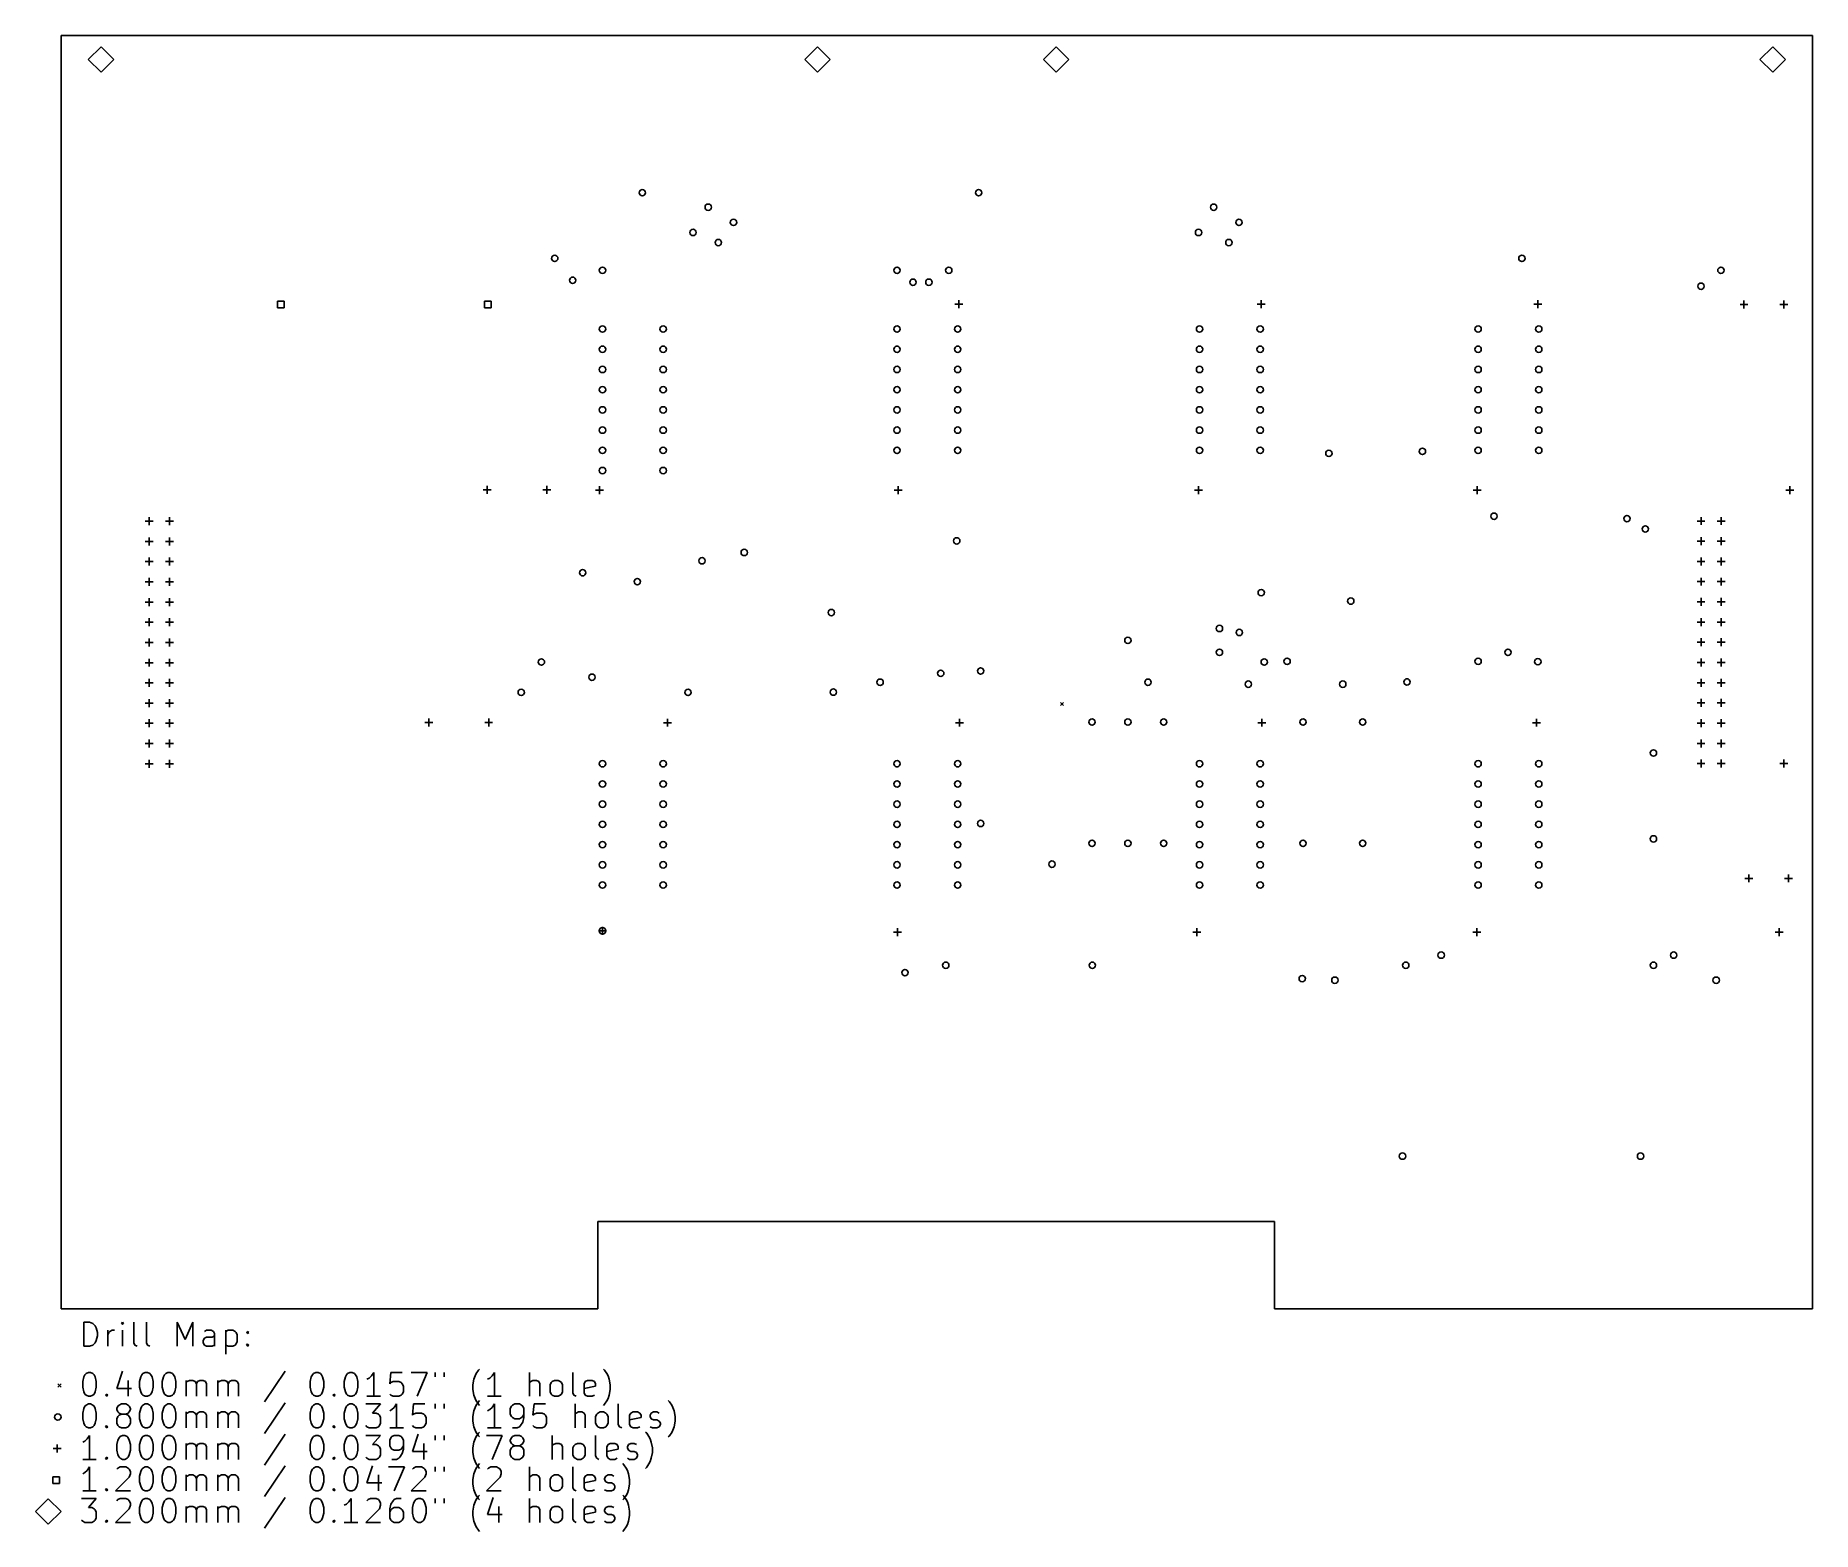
# Model space of a CAD drawing. Extents: x 2.02 to 10.81, y -9.76 to -2.36.
import ezdxf

# ---------------------------------------------------------------- set-up
doc = ezdxf.new("R2010")
doc.units = 0
doc.header["$MEASUREMENT"] = 0
doc.layers.add('BLACK', color=7, linetype='CONTINUOUS')

msp = doc.modelspace()

# ---------------------------------------------------------------- linework, layer by layer
at = {"layer": 'BLACK', "linetype": 'CONTINUOUS'}
for p, q in [((2.14921, -2.36339), (2.14921, -8.6626)), ((10.8106, -2.36339), (2.14921, -2.36339)), ((10.8106, -8.6626), (10.8106, -2.36339)), ((2.34606, -2.4185), (2.28307, -2.4815)), ((2.40906, -2.4815), (2.34606, -2.4185)), ((5.88937, -2.4185), (5.82638, -2.4815)), ((5.95236, -2.4815), (5.88937, -2.4185)), ((7.07047, -2.4185), (7.00748, -2.4815)), ((7.13346, -2.4815), (7.07047, -2.4185)), ((10.6138, -2.4185), (10.5508, -2.4815)), ((10.6768, -2.4815), (10.6138, -2.4185)), ((2.28307, -2.4815), (2.34606, -2.54449)), ((2.34606, -2.54449), (2.40906, -2.4815)), ((5.82638, -2.4815), (5.88937, -2.54449)), ((5.88937, -2.54449), (5.95236, -2.4815)), ((7.00748, -2.4815), (7.07047, -2.54449)), ((7.07047, -2.54449), (7.13346, -2.4815)), ((10.5508, -2.4815), (10.6138, -2.54449)), ((10.6138, -2.54449), (10.6768, -2.4815)), ((3.25253, -3.67739), (3.21912, -3.67739)), ((3.21912, -3.67739), (3.21912, -3.7108)), ((3.25253, -3.7108), (3.25253, -3.67739)), ((4.27615, -3.67739), (4.24275, -3.67739)), ((4.24275, -3.67739), (4.24275, -3.7108)), ((4.27615, -3.7108), (4.27615, -3.67739)), ((6.58819, -3.67244), (6.58819, -3.71181)), ((8.08425, -3.67244), (8.08425, -3.71181)), ((9.45236, -3.67244), (9.45236, -3.71181)), ((10.472, -3.67441), (10.472, -3.71378)), ((10.6689, -3.67441), (10.6689, -3.71378)), ((3.21912, -3.7108), (3.25253, -3.7108)), ((4.24275, -3.7108), (4.27615, -3.7108)), ((6.5685, -3.69213), (6.60787, -3.69213)), ((8.06457, -3.69213), (8.10394, -3.69213)), ((9.43268, -3.69213), (9.47205, -3.69213)), ((10.4524, -3.69409), (10.4917, -3.69409)), ((10.6492, -3.69409), (10.6886, -3.69409)), ((4.23583, -4.61142), (4.2752, -4.61142)), ((4.25551, -4.59173), (4.25551, -4.6311)), ((4.5311, -4.61142), (4.57047, -4.61142)), ((4.55079, -4.59173), (4.55079, -4.6311)), ((4.79213, -4.6126), (4.8315, -4.6126)), ((4.81181, -4.59291), (4.81181, -4.63228)), ((6.2685, -4.6126), (6.30787, -4.6126)), ((6.28819, -4.59291), (6.28819, -4.63228)), ((7.75433, -4.6126), (7.7937, -4.6126)), ((7.77402, -4.59291), (7.77402, -4.63228)), ((9.13228, -4.6126), (9.17165, -4.6126)), ((9.15197, -4.59291), (9.15197, -4.63228)), ((10.6795, -4.6126), (10.7189, -4.6126)), ((10.6992, -4.59291), (10.6992, -4.63228)), ((10.2594, -4.74528), (10.2594, -4.78465)), ((10.3594, -4.74528), (10.3594, -4.78465)), ((2.56496, -4.76575), (2.60433, -4.76575)), ((2.58465, -4.74606), (2.58465, -4.78543)), ((2.66496, -4.76575), (2.70433, -4.76575)), ((2.68465, -4.74606), (2.68465, -4.78543)), ((10.2398, -4.76496), (10.2791, -4.76496)), ((10.3398, -4.76496), (10.3791, -4.76496)), ((2.56496, -4.86575), (2.60433, -4.86575)), ((2.58465, -4.84606), (2.58465, -4.88543)), ((2.66496, -4.86575), (2.70433, -4.86575)), ((2.68465, -4.84606), (2.68465, -4.88543)), ((10.2398, -4.86496), (10.2791, -4.86496)), ((10.2594, -4.84528), (10.2594, -4.88465)), ((10.3398, -4.86496), (10.3791, -4.86496)), ((10.3594, -4.84528), (10.3594, -4.88465)), ((2.56496, -4.96575), (2.60433, -4.96575)), ((2.58465, -4.94606), (2.58465, -4.98543)), ((2.66496, -4.96575), (2.70433, -4.96575)), ((2.68465, -4.94606), (2.68465, -4.98543)), ((10.2398, -4.96496), (10.2791, -4.96496)), ((10.2594, -4.94528), (10.2594, -4.98465)), ((10.3398, -4.96496), (10.3791, -4.96496)), ((10.3594, -4.94528), (10.3594, -4.98465)), ((2.56496, -5.06575), (2.60433, -5.06575)), ((2.58465, -5.04606), (2.58465, -5.08543)), ((2.66496, -5.06575), (2.70433, -5.06575)), ((2.68465, -5.04606), (2.68465, -5.08543)), ((10.2398, -5.06496), (10.2791, -5.06496)), ((10.2594, -5.04528), (10.2594, -5.08465)), ((10.3398, -5.06496), (10.3791, -5.06496)), ((10.3594, -5.04528), (10.3594, -5.08465)), ((2.56496, -5.16575), (2.60433, -5.16575)), ((2.58465, -5.14606), (2.58465, -5.18543)), ((2.66496, -5.16575), (2.70433, -5.16575)), ((2.68465, -5.14606), (2.68465, -5.18543)), ((10.2398, -5.16496), (10.2791, -5.16496)), ((10.2594, -5.14528), (10.2594, -5.18465)), ((10.3398, -5.16496), (10.3791, -5.16496)), ((10.3594, -5.14528), (10.3594, -5.18465)), ((2.56496, -5.26575), (2.60433, -5.26575)), ((2.58465, -5.24606), (2.58465, -5.28543)), ((2.66496, -5.26575), (2.70433, -5.26575)), ((2.68465, -5.24606), (2.68465, -5.28543)), ((10.2398, -5.26496), (10.2791, -5.26496)), ((10.2594, -5.24528), (10.2594, -5.28465)), ((10.3398, -5.26496), (10.3791, -5.26496)), ((10.3594, -5.24528), (10.3594, -5.28465)), ((2.58465, -5.34606), (2.58465, -5.38543)), ((2.68465, -5.34606), (2.68465, -5.38543)), ((10.2594, -5.34528), (10.2594, -5.38465)), ((10.3594, -5.34528), (10.3594, -5.38465)), ((2.56496, -5.36575), (2.60433, -5.36575)), ((2.58465, -5.44606), (2.58465, -5.48543)), ((2.66496, -5.36575), (2.70433, -5.36575)), ((2.68465, -5.44606), (2.68465, -5.48543)), ((10.2398, -5.36496), (10.2791, -5.36496)), ((10.2594, -5.44528), (10.2594, -5.48465)), ((10.3398, -5.36496), (10.3791, -5.36496)), ((10.3594, -5.44528), (10.3594, -5.48465)), ((2.56496, -5.46575), (2.60433, -5.46575)), ((2.66496, -5.46575), (2.70433, -5.46575)), ((10.2398, -5.46496), (10.2791, -5.46496)), ((10.3398, -5.46496), (10.3791, -5.46496)), ((2.56496, -5.56575), (2.60433, -5.56575)), ((2.58465, -5.54606), (2.58465, -5.58543)), ((2.66496, -5.56575), (2.70433, -5.56575)), ((2.68465, -5.54606), (2.68465, -5.58543)), ((10.2398, -5.56496), (10.2791, -5.56496)), ((10.2594, -5.54528), (10.2594, -5.58465)), ((10.3398, -5.56496), (10.3791, -5.56496)), ((10.3594, -5.54528), (10.3594, -5.58465)), ((2.56496, -5.66575), (2.60433, -5.66575)), ((2.58465, -5.64606), (2.58465, -5.68543)), ((2.66496, -5.66575), (2.70433, -5.66575)), ((2.68465, -5.64606), (2.68465, -5.68543)), ((7.09134, -5.6626), (7.10709, -5.67835)), ((7.10709, -5.6626), (7.09134, -5.67835)), ((10.2398, -5.66496), (10.2791, -5.66496)), ((10.2594, -5.64528), (10.2594, -5.68465)), ((10.3398, -5.66496), (10.3791, -5.66496)), ((10.3594, -5.64528), (10.3594, -5.68465)), ((2.56496, -5.76575), (2.60433, -5.76575)), ((2.58465, -5.74606), (2.58465, -5.78543)), ((2.66496, -5.76575), (2.70433, -5.76575)), ((2.68465, -5.74606), (2.68465, -5.78543)), ((3.94843, -5.76102), (3.9878, -5.76102)), ((3.96811, -5.74134), (3.96811, -5.78071)), ((4.2437, -5.76102), (4.28307, -5.76102)), ((4.26339, -5.74134), (4.26339, -5.78071)), ((5.12795, -5.7626), (5.16732, -5.7626)), ((5.14764, -5.74291), (5.14764, -5.78228)), ((6.57205, -5.7626), (6.61142, -5.7626)), ((6.59173, -5.74291), (6.59173, -5.78228)), ((8.06811, -5.7626), (8.10748, -5.7626)), ((8.0878, -5.74291), (8.0878, -5.78228)), ((9.42638, -5.7626), (9.46575, -5.7626)), ((9.44606, -5.74291), (9.44606, -5.78228)), ((10.2398, -5.76496), (10.2791, -5.76496)), ((10.2594, -5.74528), (10.2594, -5.78465)), ((10.3398, -5.76496), (10.3791, -5.76496)), ((10.3594, -5.74528), (10.3594, -5.78465)), ((2.56496, -5.86575), (2.60433, -5.86575)), ((2.58465, -5.84606), (2.58465, -5.88543)), ((2.66496, -5.86575), (2.70433, -5.86575)), ((2.68465, -5.84606), (2.68465, -5.88543)), ((10.2398, -5.86496), (10.2791, -5.86496)), ((10.2594, -5.84528), (10.2594, -5.88465)), ((10.3398, -5.86496), (10.3791, -5.86496)), ((10.3594, -5.84528), (10.3594, -5.88465)), ((2.56496, -5.96575), (2.60433, -5.96575)), ((2.58465, -5.94606), (2.58465, -5.98543)), ((2.66496, -5.96575), (2.70433, -5.96575)), ((2.68465, -5.94606), (2.68465, -5.98543)), ((10.2398, -5.96496), (10.2791, -5.96496)), ((10.2594, -5.94528), (10.2594, -5.98465)), ((10.3398, -5.96496), (10.3791, -5.96496)), ((10.3594, -5.94528), (10.3594, -5.98465)), ((10.65, -5.96496), (10.6894, -5.96496)), ((10.6697, -5.94528), (10.6697, -5.98465)), ((10.476, -6.53268), (10.5154, -6.53268)), ((10.4957, -6.51299), (10.4957, -6.55236)), ((10.6728, -6.53268), (10.7122, -6.53268)), ((10.6925, -6.51299), (10.6925, -6.55236)), ((4.80669, -6.79252), (4.84606, -6.79252)), ((4.82638, -6.77283), (4.82638, -6.8122)), ((6.26555, -6.79909), (6.30492, -6.79909)), ((6.28524, -6.7794), (6.28524, -6.81877)), ((7.74633, -6.79909), (7.7857, -6.79909)), ((7.76602, -6.7794), (7.76602, -6.81877)), ((9.13083, -6.79909), (9.1702, -6.79909)), ((9.15052, -6.7794), (9.15052, -6.81877)), ((10.6269, -6.79909), (10.6663, -6.79909)), ((10.6466, -6.7794), (10.6466, -6.81877)), ((4.80276, -8.22953), (8.14921, -8.22953)), ((4.80276, -8.6626), (4.80276, -8.22953)), ((8.14921, -8.22953), (8.14921, -8.65866)), ((2.14921, -8.6626), (4.80276, -8.6626)), ((8.14921, -8.65866), (8.14921, -8.6626)), ((8.14921, -8.6626), (10.8106, -8.6626)), ((2.261, -8.84693), (2.261, -8.72882)), ((2.261, -8.72882), (2.28912, -8.72882)), ((2.28912, -8.72882), (2.30599, -8.73445)), ((2.30599, -8.73445), (2.31724, -8.7457)), ((2.31724, -8.7457), (2.32286, -8.75695)), ((2.32286, -8.75695), (2.32849, -8.77944)), ((2.32849, -8.77944), (2.32849, -8.79632)), ((2.37911, -8.84693), (2.37911, -8.76819)), ((2.37911, -8.79069), (2.38473, -8.77944)), ((2.38473, -8.77944), (2.39035, -8.77382)), ((2.39035, -8.77382), (2.4016, -8.76819)), ((2.4016, -8.76819), (2.41285, -8.76819)), ((2.45222, -8.72882), (2.4466, -8.73445)), ((2.4466, -8.73445), (2.45222, -8.74007)), ((2.45785, -8.73445), (2.45222, -8.72882)), ((2.45222, -8.72882), (2.45222, -8.74007)), ((2.45222, -8.74007), (2.45785, -8.73445)), ((2.45222, -8.84693), (2.45222, -8.76819)), ((2.50846, -8.83006), (2.50846, -8.72882)), ((2.57033, -8.83006), (2.57033, -8.72882)), ((2.72219, -8.84693), (2.72219, -8.72882)), ((2.72219, -8.72882), (2.76156, -8.81319)), ((2.76156, -8.81319), (2.80093, -8.72882)), ((2.80093, -8.72882), (2.80093, -8.84693)), ((2.86842, -8.76819), (2.85717, -8.77382)), ((2.89092, -8.76819), (2.86842, -8.76819)), ((2.90217, -8.77382), (2.89092, -8.76819)), ((2.90779, -8.78507), (2.90217, -8.77382)), ((2.90779, -8.84693), (2.90779, -8.78507)), ((2.96403, -8.76819), (2.96403, -8.8863)), ((2.96403, -8.77382), (2.97528, -8.76819)), ((2.97528, -8.76819), (2.99778, -8.76819)), ((2.99778, -8.76819), (3.00903, -8.77382)), ((3.00903, -8.77382), (3.01465, -8.77944)), ((3.01465, -8.77944), (3.02028, -8.79069)), ((3.06527, -8.77944), (3.07089, -8.77382)), ((3.07089, -8.78507), (3.06527, -8.77944)), ((3.07089, -8.77382), (3.07652, -8.77944)), ((3.07089, -8.77382), (3.07089, -8.78507)), ((3.07652, -8.77944), (3.07089, -8.78507)), ((2.28912, -8.84693), (2.261, -8.84693)), ((2.30599, -8.84131), (2.28912, -8.84693)), ((2.31724, -8.83006), (2.30599, -8.84131)), ((2.32286, -8.81881), (2.31724, -8.83006)), ((2.32849, -8.79632), (2.32286, -8.81881)), ((2.51409, -8.84131), (2.50846, -8.83006)), ((2.52534, -8.84693), (2.51409, -8.84131)), ((2.57596, -8.84131), (2.57033, -8.83006)), ((2.5872, -8.84693), (2.57596, -8.84131)), ((2.85155, -8.81881), (2.85717, -8.80756)), ((2.85155, -8.83006), (2.85155, -8.81881)), ((2.85717, -8.84131), (2.85155, -8.83006)), ((2.85717, -8.80756), (2.86842, -8.80194)), ((2.86842, -8.84693), (2.85717, -8.84131)), ((2.86842, -8.80194), (2.89654, -8.80194)), ((2.89654, -8.84693), (2.86842, -8.84693)), ((2.89654, -8.80194), (2.90779, -8.79632)), ((2.90779, -8.84131), (2.89654, -8.84693)), ((2.97528, -8.84693), (2.96403, -8.84131)), ((2.99778, -8.84693), (2.97528, -8.84693)), ((3.00903, -8.84131), (2.99778, -8.84693)), ((3.01465, -8.83569), (3.00903, -8.84131)), ((3.02028, -8.82444), (3.01465, -8.83569)), ((3.02028, -8.79069), (3.02028, -8.82444)), ((3.06527, -8.84131), (3.07089, -8.83569)), ((3.07089, -8.84693), (3.06527, -8.84131)), ((3.07089, -8.83569), (3.07652, -8.84131)), ((3.07089, -8.83569), (3.07089, -8.84693)), ((3.07652, -8.84131), (3.07089, -8.84693)), ((4.21263, -8.96561), (4.21825, -8.95998)), ((4.83692, -8.96561), (4.8313, -8.95998)), ((2.13248, -9.03366), (2.14823, -9.04941)), ((2.14823, -9.03366), (2.13248, -9.04941)), ((2.25537, -9.02185), (2.261, -8.99935)), ((2.25537, -9.04997), (2.25537, -9.02185)), ((2.261, -9.07247), (2.25537, -9.04997)), ((2.261, -8.99935), (2.26662, -8.9881)), ((2.26662, -8.9881), (2.27224, -8.98248)), ((2.27224, -8.98248), (2.28349, -8.97686)), ((2.28349, -8.97686), (2.29474, -8.97686)), ((2.29474, -8.97686), (2.30599, -8.98248)), ((2.30599, -8.98248), (2.31161, -8.9881)), ((2.31161, -8.9881), (2.31724, -8.99935)), ((2.31724, -8.99935), (2.32286, -9.02185)), ((2.32286, -9.04997), (2.31724, -9.07247)), ((2.32286, -9.02185), (2.32286, -9.04997)), ((2.45222, -8.97123), (2.4241, -9.0556)), ((2.48034, -9.01623), (2.48034, -9.09497)), ((2.53659, -9.02185), (2.54221, -8.99935)), ((2.53659, -9.04997), (2.53659, -9.02185)), ((2.54221, -9.07247), (2.53659, -9.04997)), ((2.54221, -8.99935), (2.54783, -8.9881)), ((2.54783, -8.9881), (2.55346, -8.98248)), ((2.55346, -8.98248), (2.56471, -8.97686)), ((2.56471, -8.97686), (2.57596, -8.97686)), ((2.57596, -8.97686), (2.5872, -8.98248)), ((2.5872, -8.98248), (2.59283, -8.9881)), ((2.59283, -8.9881), (2.59845, -8.99935)), ((2.59845, -8.99935), (2.60408, -9.02185)), ((2.60408, -9.04997), (2.59845, -9.07247)), ((2.60408, -9.02185), (2.60408, -9.04997)), ((2.64907, -9.02185), (2.6547, -8.99935)), ((2.64907, -9.04997), (2.64907, -9.02185)), ((2.6547, -9.07247), (2.64907, -9.04997)), ((2.6547, -8.99935), (2.66032, -8.9881)), ((2.66032, -8.9881), (2.66594, -8.98248)), ((2.66594, -8.98248), (2.67719, -8.97686)), ((2.67719, -8.97686), (2.68844, -8.97686)), ((2.68844, -8.97686), (2.69969, -8.98248)), ((2.69969, -8.98248), (2.70531, -8.9881)), ((2.70531, -8.9881), (2.71094, -8.99935)), ((2.71094, -8.99935), (2.71656, -9.02185)), ((2.71656, -9.04997), (2.71094, -9.07247)), ((2.71656, -9.02185), (2.71656, -9.04997)), ((2.76718, -9.09497), (2.76718, -9.01623)), ((2.76718, -9.02747), (2.77281, -9.02185)), ((2.77281, -9.02185), (2.78406, -9.01623)), ((2.78406, -9.01623), (2.80093, -9.01623)), ((2.80093, -9.01623), (2.81218, -9.02185)), ((2.81218, -9.02185), (2.8178, -9.0331)), ((2.8178, -9.0331), (2.82343, -9.02185)), ((2.8178, -9.0331), (2.8178, -9.09497)), ((2.82343, -9.02185), (2.83467, -9.01623)), ((2.83467, -9.01623), (2.85155, -9.01623)), ((2.85155, -9.01623), (2.8628, -9.02185)), ((2.8628, -9.02185), (2.86842, -9.0331)), ((2.86842, -9.0331), (2.86842, -9.09497)), ((2.92466, -9.09497), (2.92466, -9.01623)), ((2.92466, -9.02747), (2.93029, -9.02185)), ((2.93029, -9.02185), (2.94154, -9.01623)), ((2.94154, -9.01623), (2.95841, -9.01623)), ((2.95841, -9.01623), (2.96966, -9.02185)), ((2.96966, -9.02185), (2.97528, -9.0331)), ((2.97528, -9.0331), (2.98091, -9.02185)), ((2.97528, -9.0331), (2.97528, -9.09497)), ((2.98091, -9.02185), (2.99215, -9.01623)), ((2.99215, -9.01623), (3.00903, -9.01623)), ((3.00903, -9.01623), (3.02028, -9.02185)), ((3.02028, -9.02185), (3.0259, -9.0331)), ((3.0259, -9.0331), (3.0259, -9.09497)), ((3.2565, -8.97123), (3.15526, -9.12309)), ((3.38023, -9.02185), (3.38585, -8.99935)), ((3.38023, -9.04997), (3.38023, -9.02185)), ((3.38585, -9.07247), (3.38023, -9.04997)), ((3.38585, -8.99935), (3.39148, -8.9881)), ((3.39148, -8.9881), (3.3971, -8.98248)), ((3.3971, -8.98248), (3.40835, -8.97686)), ((3.40835, -8.97686), (3.4196, -8.97686)), ((3.4196, -8.97686), (3.43085, -8.98248)), ((3.43085, -8.98248), (3.43647, -8.9881)), ((3.43647, -8.9881), (3.4421, -8.99935)), ((3.4421, -8.99935), (3.44772, -9.02185)), ((3.44772, -9.04997), (3.4421, -9.07247)), ((3.44772, -9.02185), (3.44772, -9.04997)), ((3.54896, -9.02185), (3.55458, -8.99935)), ((3.54896, -9.04997), (3.54896, -9.02185)), ((3.55458, -9.07247), (3.54896, -9.04997)), ((3.55458, -8.99935), (3.56021, -8.9881)), ((3.56021, -8.9881), (3.56583, -8.98248)), ((3.56583, -8.98248), (3.57708, -8.97686)), ((3.57708, -8.97686), (3.58833, -8.97686)), ((3.58833, -8.97686), (3.59958, -8.98248)), ((3.59958, -8.98248), (3.6052, -8.9881)), ((3.6052, -8.9881), (3.61083, -8.99935)), ((3.61083, -8.99935), (3.61645, -9.02185)), ((3.61645, -9.04997), (3.61083, -9.07247)), ((3.61645, -9.02185), (3.61645, -9.04997)), ((3.67269, -9.00498), (3.66145, -9.0106)), ((3.68394, -8.99373), (3.67269, -9.00498)), ((3.69519, -8.97686), (3.68394, -8.99373)), ((3.69519, -9.09497), (3.69519, -8.97686)), ((3.77956, -8.97686), (3.77393, -9.0331)), ((3.77393, -9.0331), (3.77956, -9.02747)), ((3.8358, -8.97686), (3.77956, -8.97686)), ((3.77956, -9.02747), (3.7908, -9.02185)), ((3.7908, -9.02185), (3.81893, -9.02185)), ((3.81893, -9.02185), (3.83017, -9.02747)), ((3.83017, -9.02747), (3.8358, -9.0331)), ((3.8358, -9.0331), (3.84142, -9.04435)), ((3.84142, -9.04435), (3.84142, -9.07247)), ((3.88079, -8.97686), (3.95953, -8.97686)), ((3.95953, -8.97686), (3.90891, -9.09497)), ((3.9989, -8.97686), (3.9989, -8.99935)), ((4.0439, -8.97686), (4.0439, -8.99935)), ((4.1845, -9.03872), (4.19013, -9.0106)), ((4.1845, -9.06122), (4.1845, -9.03872)), ((4.19013, -9.0106), (4.19575, -8.99373)), ((4.19575, -8.99373), (4.20138, -8.98248)), ((4.20138, -8.98248), (4.21263, -8.96561)), ((4.26887, -9.00498), (4.25762, -9.0106)), ((4.28012, -8.99373), (4.26887, -9.00498)), ((4.29137, -8.97686), (4.28012, -8.99373)), ((4.29137, -9.09497), (4.29137, -8.97686)), ((4.46572, -9.09497), (4.46572, -8.97686)), ((4.47134, -9.02185), (4.46572, -9.02747)), ((4.48259, -9.01623), (4.47134, -9.02185)), ((4.49947, -9.01623), (4.48259, -9.01623)), ((4.51071, -9.02185), (4.49947, -9.01623)), ((4.51634, -9.0331), (4.51071, -9.02185)), ((4.51634, -9.09497), (4.51634, -9.0331)), ((4.56696, -9.03872), (4.57258, -9.02747)), ((4.56696, -9.07247), (4.56696, -9.03872)), ((4.57258, -9.02747), (4.57821, -9.02185)), ((4.57821, -9.02185), (4.58945, -9.01623)), ((4.58945, -9.01623), (4.60633, -9.01623)), ((4.60633, -9.01623), (4.61758, -9.02185)), ((4.61758, -9.02185), (4.6232, -9.02747)), ((4.6232, -9.02747), (4.62882, -9.03872)), ((4.62882, -9.03872), (4.62882, -9.07247)), ((4.67944, -9.07809), (4.67944, -8.97686)), ((4.73569, -9.0331), (4.74131, -9.02185)), ((4.73569, -9.07809), (4.73569, -9.0331)), ((4.79193, -9.04435), (4.73569, -9.0556)), ((4.74131, -9.02185), (4.75256, -9.01623)), ((4.75256, -9.01623), (4.77506, -9.01623)), ((4.77506, -9.01623), (4.7863, -9.02185)), ((4.7863, -9.02185), (4.79193, -9.0331)), ((4.79193, -9.0331), (4.79193, -9.04435)), ((4.84817, -8.98248), (4.83692, -8.96561)), ((4.8538, -8.99373), (4.84817, -8.98248)), ((4.85942, -9.0106), (4.8538, -8.99373)), ((4.86504, -9.03872), (4.85942, -9.0106)), ((4.86504, -9.06122), (4.86504, -9.03872)), ((2.26662, -9.08372), (2.261, -9.07247)), ((2.27224, -9.08934), (2.26662, -9.08372)), ((2.26662, -9.14401), (2.27224, -9.13839)), ((2.28349, -9.09497), (2.27224, -9.08934)), ((2.27224, -9.13839), (2.28349, -9.13276)), ((2.29474, -9.09497), (2.28349, -9.09497)), ((2.28349, -9.13276), (2.29474, -9.13276)), ((2.30599, -9.08934), (2.29474, -9.09497)), ((2.29474, -9.13276), (2.30599, -9.13839)), ((2.31161, -9.08372), (2.30599, -9.08934)), ((2.30599, -9.13839), (2.31161, -9.14401)), ((2.31724, -9.07247), (2.31161, -9.08372)), ((2.36786, -9.08934), (2.37348, -9.08372)), ((2.37348, -9.09497), (2.36786, -9.08934)), ((2.37348, -9.08372), (2.37911, -9.08934)), ((2.37348, -9.08372), (2.37348, -9.09497)), ((2.37911, -9.08934), (2.37348, -9.09497)), ((2.4241, -9.0556), (2.49722, -9.0556)), ((2.42972, -9.14401), (2.43535, -9.13839)), ((2.43535, -9.13839), (2.4466, -9.13276)), ((2.4466, -9.13276), (2.46909, -9.13276)), ((2.46909, -9.13276), (2.48034, -9.13839)), ((2.48034, -9.13839), (2.48597, -9.14401)), ((2.54783, -9.08372), (2.54221, -9.07247)), ((2.55346, -9.08934), (2.54783, -9.08372)), ((2.54783, -9.14401), (2.55346, -9.13839)), ((2.56471, -9.09497), (2.55346, -9.08934)), ((2.55346, -9.13839), (2.56471, -9.13276)), ((2.57596, -9.09497), (2.56471, -9.09497)), ((2.56471, -9.13276), (2.57596, -9.13276)), ((2.5872, -9.08934), (2.57596, -9.09497)), ((2.57596, -9.13276), (2.5872, -9.13839)), ((2.59283, -9.08372), (2.5872, -9.08934)), ((2.5872, -9.13839), (2.59283, -9.14401)), ((2.59845, -9.07247), (2.59283, -9.08372)), ((2.66032, -9.08372), (2.6547, -9.07247)), ((2.66594, -9.08934), (2.66032, -9.08372)), ((2.66032, -9.14401), (2.66594, -9.13839)), ((2.67719, -9.09497), (2.66594, -9.08934)), ((2.66594, -9.13839), (2.67719, -9.13276)), ((2.68844, -9.09497), (2.67719, -9.09497)), ((2.67719, -9.13276), (2.68844, -9.13276)), ((2.69969, -9.08934), (2.68844, -9.09497)), ((2.68844, -9.13276), (2.69969, -9.13839)), ((2.70531, -9.08372), (2.69969, -9.08934)), ((2.69969, -9.13839), (2.70531, -9.14401)), ((2.71094, -9.07247), (2.70531, -9.08372)), ((3.2565, -9.12714), (3.15526, -9.27899)), ((3.39148, -9.08372), (3.38585, -9.07247)), ((3.3971, -9.08934), (3.39148, -9.08372)), ((3.39148, -9.14401), (3.3971, -9.13839)), ((3.40835, -9.09497), (3.3971, -9.08934)), ((3.3971, -9.13839), (3.40835, -9.13276)), ((3.4196, -9.09497), (3.40835, -9.09497)), ((3.40835, -9.13276), (3.4196, -9.13276)), ((3.43085, -9.08934), (3.4196, -9.09497)), ((3.4196, -9.13276), (3.43085, -9.13839)), ((3.43647, -9.08372), (3.43085, -9.08934)), ((3.43085, -9.13839), (3.43647, -9.14401)), ((3.4421, -9.07247), (3.43647, -9.08372)), ((3.49272, -9.08934), (3.49834, -9.08372)), ((3.49834, -9.09497), (3.49272, -9.08934)), ((3.49834, -9.08372), (3.50397, -9.08934)), ((3.49834, -9.08372), (3.49834, -9.09497)), ((3.50397, -9.08934), (3.49834, -9.09497)), ((3.56021, -9.08372), (3.55458, -9.07247)), ((3.56583, -9.08934), (3.56021, -9.08372)), ((3.56021, -9.14401), (3.56583, -9.13839)), ((3.57708, -9.09497), (3.56583, -9.08934)), ((3.56583, -9.13839), (3.57708, -9.13276)), ((3.58833, -9.09497), (3.57708, -9.09497)), ((3.57708, -9.13276), (3.58833, -9.13276)), ((3.59958, -9.08934), (3.58833, -9.09497)), ((3.58833, -9.13276), (3.59958, -9.13839)), ((3.6052, -9.08372), (3.59958, -9.08934)), ((3.59958, -9.13839), (3.6052, -9.14401)), ((3.61083, -9.07247), (3.6052, -9.08372)), ((3.65582, -9.13276), (3.72894, -9.13276)), ((3.72894, -9.09497), (3.66145, -9.09497)), ((3.72894, -9.13276), (3.68957, -9.17776)), ((3.77956, -9.08934), (3.77393, -9.08372)), ((3.7908, -9.09497), (3.77956, -9.08934)), ((3.81893, -9.09497), (3.7908, -9.09497)), ((3.80768, -9.13276), (3.79643, -9.14963)), ((3.80768, -9.25087), (3.80768, -9.13276)), ((3.83017, -9.08934), (3.81893, -9.09497)), ((3.8358, -9.08372), (3.83017, -9.08934)), ((3.84142, -9.07247), (3.8358, -9.08372)), ((3.89204, -9.13276), (3.88642, -9.189)), ((3.94828, -9.13276), (3.89204, -9.13276)), ((3.9989, -9.13276), (3.9989, -9.15526)), ((4.0439, -9.13276), (4.0439, -9.15526)), ((4.19013, -9.08934), (4.1845, -9.06122)), ((4.19575, -9.10621), (4.19013, -9.08934)), ((4.20138, -9.11746), (4.19575, -9.10621)), ((4.19575, -9.14963), (4.20138, -9.13839)), ((4.21263, -9.13434), (4.20138, -9.11746)), ((4.20138, -9.13839), (4.21263, -9.12151)), ((4.21263, -9.12151), (4.21825, -9.11589)), ((4.21825, -9.13996), (4.21263, -9.13434)), ((4.32511, -9.09497), (4.25762, -9.09497)), ((4.29137, -9.13276), (4.28012, -9.14963)), ((4.29137, -9.25087), (4.29137, -9.13276)), ((4.38136, -9.13839), (4.37573, -9.14401)), ((4.3926, -9.13276), (4.38136, -9.13839)), ((4.4151, -9.13276), (4.3926, -9.13276)), ((4.42635, -9.13839), (4.4151, -9.13276)), ((4.43197, -9.14401), (4.42635, -9.13839)), ((4.48822, -9.13276), (4.48259, -9.189)), ((4.54446, -9.13276), (4.48822, -9.13276)), ((4.57258, -9.08372), (4.56696, -9.07247)), ((4.57821, -9.08934), (4.57258, -9.08372)), ((4.58945, -9.09497), (4.57821, -9.08934)), ((4.60633, -9.09497), (4.58945, -9.09497)), ((4.61758, -9.08934), (4.60633, -9.09497)), ((4.6232, -9.08372), (4.61758, -9.08934)), ((4.62882, -9.07247), (4.6232, -9.08372)), ((4.68507, -9.08934), (4.67944, -9.07809)), ((4.69632, -9.09497), (4.68507, -9.08934)), ((4.69069, -9.25087), (4.69069, -9.13276)), ((4.74131, -9.08934), (4.73569, -9.07809)), ((4.75256, -9.09497), (4.74131, -9.08934)), ((4.77506, -9.09497), (4.75256, -9.09497)), ((4.7863, -9.08934), (4.77506, -9.09497)), ((4.8313, -9.13996), (4.83692, -9.13434)), ((4.83692, -9.13434), (4.84817, -9.11746)), ((4.84817, -9.11746), (4.8538, -9.10621)), ((4.8538, -9.10621), (4.85942, -9.08934)), ((4.85942, -9.08934), (4.86504, -9.06122)), ((4.90442, -9.234), (4.90442, -9.13276)), ((5.15751, -9.12151), (5.15188, -9.11589)), ((5.16876, -9.13839), (5.15751, -9.12151)), ((5.17438, -9.14963), (5.16876, -9.13839)), ((2.25537, -9.17776), (2.261, -9.15526)), ((2.25537, -9.20588), (2.25537, -9.17776)), ((2.261, -9.22837), (2.25537, -9.20588)), ((2.261, -9.15526), (2.26662, -9.14401)), ((2.31161, -9.14401), (2.31724, -9.15526)), ((2.31724, -9.15526), (2.32286, -9.17776)), ((2.32286, -9.20588), (2.31724, -9.22837)), ((2.32286, -9.17776), (2.32286, -9.20588)), ((2.4241, -9.15526), (2.42972, -9.14401)), ((2.4241, -9.16088), (2.4241, -9.15526)), ((2.42972, -9.17213), (2.4241, -9.16088)), ((2.42972, -9.19463), (2.4241, -9.20588)), ((2.4241, -9.20588), (2.4241, -9.22837)), ((2.43535, -9.17776), (2.42972, -9.17213)), ((2.43535, -9.189), (2.42972, -9.19463)), ((2.4466, -9.18338), (2.43535, -9.17776)), ((2.4466, -9.18338), (2.43535, -9.189)), ((2.46909, -9.18338), (2.4466, -9.18338)), ((2.48034, -9.17776), (2.46909, -9.18338)), ((2.48034, -9.189), (2.46909, -9.18338)), ((2.48597, -9.17213), (2.48034, -9.17776)), ((2.48597, -9.19463), (2.48034, -9.189)), ((2.48597, -9.14401), (2.49159, -9.15526)), ((2.49159, -9.16088), (2.48597, -9.17213)), ((2.49159, -9.20588), (2.48597, -9.19463)), ((2.49159, -9.15526), (2.49159, -9.16088)), ((2.49159, -9.22837), (2.49159, -9.20588)), ((2.53659, -9.17776), (2.54221, -9.15526)), ((2.53659, -9.20588), (2.53659, -9.17776)), ((2.54221, -9.22837), (2.53659, -9.20588)), ((2.54221, -9.15526), (2.54783, -9.14401)), ((2.59283, -9.14401), (2.59845, -9.15526)), ((2.59845, -9.15526), (2.60408, -9.17776)), ((2.60408, -9.20588), (2.59845, -9.22837)), ((2.60408, -9.17776), (2.60408, -9.20588)), ((2.64907, -9.17776), (2.6547, -9.15526)), ((2.64907, -9.20588), (2.64907, -9.17776)), ((2.6547, -9.22837), (2.64907, -9.20588)), ((2.6547, -9.15526), (2.66032, -9.14401)), ((2.70531, -9.14401), (2.71094, -9.15526)), ((2.71094, -9.15526), (2.71656, -9.17776)), ((2.71656, -9.20588), (2.71094, -9.22837)), ((2.71656, -9.17776), (2.71656, -9.20588)), ((2.76718, -9.25087), (2.76718, -9.17213)), ((2.76718, -9.18338), (2.77281, -9.17776)), ((2.77281, -9.17776), (2.78406, -9.17213)), ((2.78406, -9.17213), (2.80093, -9.17213)), ((2.80093, -9.17213), (2.81218, -9.17776)), ((2.81218, -9.17776), (2.8178, -9.189)), ((2.8178, -9.189), (2.82343, -9.17776)), ((2.8178, -9.189), (2.8178, -9.25087)), ((2.82343, -9.17776), (2.83467, -9.17213)), ((2.83467, -9.17213), (2.85155, -9.17213)), ((2.85155, -9.17213), (2.8628, -9.17776)), ((2.8628, -9.17776), (2.86842, -9.189)), ((2.86842, -9.189), (2.86842, -9.25087)), ((2.92466, -9.25087), (2.92466, -9.17213)), ((2.92466, -9.18338), (2.93029, -9.17776)), ((2.93029, -9.17776), (2.94154, -9.17213)), ((2.94154, -9.17213), (2.95841, -9.17213)), ((2.95841, -9.17213), (2.96966, -9.17776)), ((2.96966, -9.17776), (2.97528, -9.189)), ((2.97528, -9.189), (2.98091, -9.17776)), ((2.97528, -9.189), (2.97528, -9.25087)), ((2.98091, -9.17776), (2.99215, -9.17213)), ((2.99215, -9.17213), (3.00903, -9.17213)), ((3.00903, -9.17213), (3.02028, -9.17776)), ((3.02028, -9.17776), (3.0259, -9.189)), ((3.0259, -9.189), (3.0259, -9.25087)), ((3.38023, -9.17776), (3.38585, -9.15526)), ((3.38023, -9.20588), (3.38023, -9.17776)), ((3.38585, -9.22837), (3.38023, -9.20588)), ((3.38585, -9.15526), (3.39148, -9.14401)), ((3.43647, -9.14401), (3.4421, -9.15526)), ((3.4421, -9.15526), (3.44772, -9.17776)), ((3.44772, -9.20588), (3.4421, -9.22837)), ((3.44772, -9.17776), (3.44772, -9.20588)), ((3.54896, -9.17776), (3.55458, -9.15526)), ((3.54896, -9.20588), (3.54896, -9.17776)), ((3.55458, -9.22837), (3.54896, -9.20588)), ((3.55458, -9.15526), (3.56021, -9.14401)), ((3.6052, -9.14401), (3.61083, -9.15526)), ((3.61083, -9.15526), (3.61645, -9.17776)), ((3.61645, -9.20588), (3.61083, -9.22837)), ((3.61645, -9.17776), (3.61645, -9.20588)), ((3.68957, -9.17776), (3.70644, -9.17776)), ((3.70644, -9.17776), (3.71769, -9.18338)), ((3.71769, -9.18338), (3.72331, -9.189)), ((3.72331, -9.189), (3.72894, -9.20025)), ((3.72894, -9.20025), (3.72894, -9.22837)), ((3.78518, -9.16088), (3.77393, -9.16651)), ((3.79643, -9.14963), (3.78518, -9.16088)), ((3.88642, -9.189), (3.89204, -9.18338)), ((3.89204, -9.18338), (3.90329, -9.17776)), ((3.90329, -9.17776), (3.93141, -9.17776)), ((3.93141, -9.17776), (3.94266, -9.18338)), ((3.94266, -9.18338), (3.94828, -9.189)), ((3.94828, -9.189), (3.95391, -9.20025)), ((3.95391, -9.20025), (3.95391, -9.22837)), ((4.1845, -9.19463), (4.19013, -9.16651)), ((4.1845, -9.21713), (4.1845, -9.19463)), ((4.19013, -9.24525), (4.1845, -9.21713)), ((4.19013, -9.16651), (4.19575, -9.14963)), ((4.26887, -9.16088), (4.25762, -9.16651)), ((4.28012, -9.14963), (4.26887, -9.16088)), ((4.37573, -9.14401), (4.37011, -9.15526)), ((4.37011, -9.15526), (4.37011, -9.18338)), ((4.37011, -9.18338), (4.37573, -9.19463)), ((4.37573, -9.19463), (4.38136, -9.20025)), ((4.38136, -9.20025), (4.3926, -9.20588)), ((4.3926, -9.20588), (4.4151, -9.20588)), ((4.4151, -9.20588), (4.42635, -9.20025)), ((4.42073, -9.23962), (4.43197, -9.22275)), ((4.42635, -9.20025), (4.43197, -9.19463)), ((4.4376, -9.15526), (4.43197, -9.14401)), ((4.43197, -9.19463), (4.4376, -9.18338)), ((4.43197, -9.22275), (4.4376, -9.20025)), ((4.4376, -9.20025), (4.4376, -9.15526)), ((4.48259, -9.189), (4.48822, -9.18338)), ((4.48822, -9.18338), (4.49947, -9.17776)), ((4.49947, -9.17776), (4.52759, -9.17776)), ((4.52759, -9.17776), (4.53884, -9.18338)), ((4.53884, -9.18338), (4.54446, -9.189)), ((4.54446, -9.189), (4.55008, -9.20025)), ((4.55008, -9.20025), (4.55008, -9.22837)), ((4.69632, -9.17776), (4.69069, -9.18338)), ((4.70756, -9.17213), (4.69632, -9.17776)), ((4.72444, -9.17213), (4.70756, -9.17213)), ((4.73569, -9.17776), (4.72444, -9.17213)), ((4.74131, -9.189), (4.73569, -9.17776)), ((4.74131, -9.25087), (4.74131, -9.189)), ((4.79193, -9.19463), (4.79755, -9.18338)), ((4.79193, -9.22837), (4.79193, -9.19463)), ((4.79755, -9.18338), (4.80318, -9.17776)), ((4.80318, -9.17776), (4.81443, -9.17213)), ((4.81443, -9.17213), (4.8313, -9.17213)), ((4.8313, -9.17213), (4.84255, -9.17776)), ((4.84255, -9.17776), (4.84817, -9.18338)), ((4.84817, -9.18338), (4.8538, -9.19463)), ((4.8538, -9.19463), (4.8538, -9.22837)), ((4.96066, -9.189), (4.96628, -9.17776)), ((4.96066, -9.234), (4.96066, -9.189)), ((5.0169, -9.20025), (4.96066, -9.2115)), ((4.96628, -9.17776), (4.97753, -9.17213)), ((4.97753, -9.17213), (5.00003, -9.17213)), ((5.00003, -9.17213), (5.01128, -9.17776)), ((5.01128, -9.17776), (5.0169, -9.189)), ((5.0169, -9.189), (5.0169, -9.20025)), ((5.0619, -9.189), (5.06752, -9.17776)), ((5.0619, -9.19463), (5.0619, -9.189)), ((5.06752, -9.20588), (5.0619, -9.19463)), ((5.06752, -9.17776), (5.07877, -9.17213)), ((5.07877, -9.2115), (5.06752, -9.20588)), ((5.07877, -9.17213), (5.09564, -9.17213)), ((5.09564, -9.2115), (5.07877, -9.2115)), ((5.09564, -9.17213), (5.10689, -9.17776)), ((5.10689, -9.21713), (5.09564, -9.2115)), ((5.11251, -9.22837), (5.10689, -9.21713)), ((5.18001, -9.16651), (5.17438, -9.14963)), ((5.18563, -9.19463), (5.18001, -9.16651)), ((5.18001, -9.24525), (5.18563, -9.21713)), ((5.18563, -9.21713), (5.18563, -9.19463)), ((2.26662, -9.23962), (2.261, -9.22837)), ((2.27224, -9.24525), (2.26662, -9.23962)), ((2.27787, -9.30554), (2.26662, -9.31679)), ((2.28349, -9.25087), (2.27224, -9.24525)), ((2.28912, -9.28867), (2.27787, -9.30554)), ((2.29474, -9.25087), (2.28349, -9.25087)), ((2.28912, -9.40678), (2.28912, -9.28867)), ((2.30599, -9.24525), (2.29474, -9.25087)), ((2.31161, -9.23962), (2.30599, -9.24525)), ((2.31724, -9.22837), (2.31161, -9.23962)), ((2.36786, -9.24525), (2.37348, -9.23962)), ((2.37348, -9.25087), (2.36786, -9.24525)), ((2.37348, -9.23962), (2.37911, -9.24525)), ((2.37348, -9.23962), (2.37348, -9.25087)), ((2.37911, -9.24525), (2.37348, -9.25087)), ((2.4241, -9.22837), (2.42972, -9.23962)), ((2.4241, -9.33366), (2.42972, -9.31116)), ((2.42972, -9.23962), (2.43535, -9.24525)), ((2.42972, -9.31116), (2.43535, -9.29992)), ((2.43535, -9.24525), (2.4466, -9.25087)), ((2.43535, -9.29992), (2.44097, -9.29429)), ((2.44097, -9.29429), (2.45222, -9.28867)), ((2.4466, -9.25087), (2.46909, -9.25087)), ((2.45222, -9.28867), (2.46347, -9.28867)), ((2.46347, -9.28867), (2.47472, -9.29429)), ((2.46909, -9.25087), (2.48034, -9.24525)), ((2.47472, -9.29429), (2.48034, -9.29992)), ((2.48034, -9.24525), (2.48597, -9.23962)), ((2.48034, -9.29992), (2.48597, -9.31116)), ((2.48597, -9.23962), (2.49159, -9.22837)), ((2.48597, -9.31116), (2.49159, -9.33366)), ((2.53659, -9.33366), (2.54221, -9.31116)), ((2.54783, -9.23962), (2.54221, -9.22837)), ((2.54221, -9.31116), (2.54783, -9.29992)), ((2.55346, -9.24525), (2.54783, -9.23962)), ((2.54783, -9.29992), (2.55346, -9.29429)), ((2.56471, -9.25087), (2.55346, -9.24525)), ((2.55346, -9.29429), (2.56471, -9.28867)), ((2.57596, -9.25087), (2.56471, -9.25087)), ((2.56471, -9.28867), (2.57596, -9.28867)), ((2.5872, -9.24525), (2.57596, -9.25087)), ((2.57596, -9.28867), (2.5872, -9.29429)), ((2.59283, -9.23962), (2.5872, -9.24525)), ((2.5872, -9.29429), (2.59283, -9.29992)), ((2.59845, -9.22837), (2.59283, -9.23962)), ((2.59283, -9.29992), (2.59845, -9.31116)), ((2.59845, -9.31116), (2.60408, -9.33366)), ((2.64907, -9.33366), (2.6547, -9.31116)), ((2.66032, -9.23962), (2.6547, -9.22837)), ((2.6547, -9.31116), (2.66032, -9.29992)), ((2.66594, -9.24525), (2.66032, -9.23962)), ((2.66032, -9.29992), (2.66594, -9.29429)), ((2.67719, -9.25087), (2.66594, -9.24525)), ((2.66594, -9.29429), (2.67719, -9.28867)), ((2.68844, -9.25087), (2.67719, -9.25087)), ((2.67719, -9.28867), (2.68844, -9.28867)), ((2.69969, -9.24525), (2.68844, -9.25087)), ((2.68844, -9.28867), (2.69969, -9.29429)), ((2.70531, -9.23962), (2.69969, -9.24525)), ((2.69969, -9.29429), (2.70531, -9.29992)), ((2.71094, -9.22837), (2.70531, -9.23962)), ((2.70531, -9.29992), (2.71094, -9.31116)), ((2.71094, -9.31116), (2.71656, -9.33366)), ((3.2565, -9.28304), (3.15526, -9.4349)), ((3.38023, -9.33366), (3.38585, -9.31116)), ((3.39148, -9.23962), (3.38585, -9.22837)), ((3.38585, -9.31116), (3.39148, -9.29992)), ((3.3971, -9.24525), (3.39148, -9.23962)), ((3.39148, -9.29992), (3.3971, -9.29429)), ((3.40835, -9.25087), (3.3971, -9.24525)), ((3.3971, -9.29429), (3.40835, -9.28867)), ((3.4196, -9.25087), (3.40835, -9.25087)), ((3.40835, -9.28867), (3.4196, -9.28867)), ((3.43085, -9.24525), (3.4196, -9.25087)), ((3.4196, -9.28867), (3.43085, -9.29429)), ((3.43647, -9.23962), (3.43085, -9.24525)), ((3.43085, -9.29429), (3.43647, -9.29992)), ((3.4421, -9.22837), (3.43647, -9.23962)), ((3.43647, -9.29992), (3.4421, -9.31116)), ((3.4421, -9.31116), (3.44772, -9.33366)), ((3.49272, -9.24525), (3.49834, -9.23962)), ((3.49834, -9.25087), (3.49272, -9.24525)), ((3.49834, -9.23962), (3.50397, -9.24525)), ((3.49834, -9.23962), (3.49834, -9.25087)), ((3.50397, -9.24525), (3.49834, -9.25087)), ((3.54896, -9.33366), (3.55458, -9.31116)), ((3.56021, -9.23962), (3.55458, -9.22837)), ((3.55458, -9.31116), (3.56021, -9.29992)), ((3.56583, -9.24525), (3.56021, -9.23962)), ((3.56021, -9.29992), (3.56583, -9.29429)), ((3.57708, -9.25087), (3.56583, -9.24525)), ((3.56583, -9.29429), (3.57708, -9.28867)), ((3.58833, -9.25087), (3.57708, -9.25087)), ((3.57708, -9.28867), (3.58833, -9.28867)), ((3.59958, -9.24525), (3.58833, -9.25087)), ((3.58833, -9.28867), (3.59958, -9.29429)), ((3.6052, -9.23962), (3.59958, -9.24525)), ((3.59958, -9.29429), (3.6052, -9.29992)), ((3.61083, -9.22837), (3.6052, -9.23962)), ((3.6052, -9.29992), (3.61083, -9.31116)), ((3.61083, -9.31116), (3.61645, -9.33366)), ((3.66145, -9.24525), (3.65582, -9.23962)), ((3.65582, -9.28867), (3.72894, -9.28867)), ((3.67269, -9.25087), (3.66145, -9.24525)), ((3.70644, -9.25087), (3.67269, -9.25087)), ((3.72894, -9.28867), (3.68957, -9.33366)), ((3.71769, -9.24525), (3.70644, -9.25087)), ((3.72331, -9.23962), (3.71769, -9.24525)), ((3.72894, -9.22837), (3.72331, -9.23962)), ((3.84142, -9.25087), (3.77393, -9.25087)), ((3.77956, -9.29992), (3.77393, -9.31116)), ((3.77393, -9.31116), (3.77393, -9.33929)), ((3.78518, -9.29429), (3.77956, -9.29992)), ((3.79643, -9.28867), (3.78518, -9.29429)), ((3.81893, -9.28867), (3.79643, -9.28867)), ((3.83017, -9.29429), (3.81893, -9.28867)), ((3.8358, -9.29992), (3.83017, -9.29429)), ((3.84142, -9.31116), (3.8358, -9.29992)), ((3.84142, -9.35616), (3.84142, -9.31116)), ((3.89204, -9.24525), (3.88642, -9.23962)), ((3.91454, -9.28304), (3.88642, -9.36741)), ((3.90329, -9.25087), (3.89204, -9.24525)), ((3.93141, -9.25087), (3.90329, -9.25087)), ((3.94266, -9.24525), (3.93141, -9.25087)), ((3.94828, -9.23962), (3.94266, -9.24525)), ((3.95391, -9.22837), (3.94828, -9.23962)), ((3.9989, -9.28867), (3.9989, -9.31116)), ((4.0439, -9.28867), (4.0439, -9.31116)), ((4.19575, -9.26212), (4.19013, -9.24525)), ((4.19013, -9.32241), (4.19575, -9.30554)), ((4.20138, -9.27337), (4.19575, -9.26212)), ((4.19575, -9.30554), (4.20138, -9.29429)), ((4.21263, -9.29024), (4.20138, -9.27337)), ((4.20138, -9.29429), (4.21263, -9.27742)), ((4.21263, -9.27742), (4.21825, -9.27179)), ((4.21825, -9.29587), (4.21263, -9.29024)), ((4.252, -9.28867), (4.33074, -9.28867)), ((4.32511, -9.25087), (4.25762, -9.25087)), ((4.33074, -9.28867), (4.28012, -9.40678)), ((4.37011, -9.31116), (4.37573, -9.29992)), ((4.37011, -9.31679), (4.37011, -9.31116)), ((4.37573, -9.29992), (4.38136, -9.29429)), ((4.38136, -9.25087), (4.40385, -9.25087)), ((4.38136, -9.29429), (4.3926, -9.28867)), ((4.3926, -9.28867), (4.4151, -9.28867)), ((4.40385, -9.25087), (4.4151, -9.24525)), ((4.4151, -9.24525), (4.42073, -9.23962)), ((4.4151, -9.28867), (4.42635, -9.29429)), ((4.42635, -9.29429), (4.43197, -9.29992)), ((4.43197, -9.29992), (4.4376, -9.31116)), ((4.4376, -9.31116), (4.4376, -9.31679)), ((4.48822, -9.24525), (4.48259, -9.23962)), ((4.49947, -9.25087), (4.48822, -9.24525)), ((4.52759, -9.25087), (4.49947, -9.25087)), ((4.53884, -9.24525), (4.52759, -9.25087)), ((4.54446, -9.23962), (4.53884, -9.24525)), ((4.55008, -9.22837), (4.54446, -9.23962)), ((4.57821, -9.40678), (4.57821, -9.28867)), ((4.79755, -9.23962), (4.79193, -9.22837)), ((4.79193, -9.3899), (4.79193, -9.28867)), ((4.80318, -9.24525), (4.79755, -9.23962)), ((4.81443, -9.25087), (4.80318, -9.24525)), ((4.8313, -9.25087), (4.81443, -9.25087)), ((4.84255, -9.24525), (4.8313, -9.25087)), ((4.84817, -9.23962), (4.84255, -9.24525)), ((4.8538, -9.22837), (4.84817, -9.23962)), ((4.91004, -9.24525), (4.90442, -9.234)), ((4.92129, -9.25087), (4.91004, -9.24525)), ((4.96628, -9.24525), (4.96066, -9.234)), ((4.97753, -9.25087), (4.96628, -9.24525)), ((5.00003, -9.25087), (4.97753, -9.25087)), ((5.01128, -9.24525), (5.00003, -9.25087)), ((5.04502, -9.27742), (5.0394, -9.27179)), ((5.05627, -9.29429), (5.04502, -9.27742)), ((5.0619, -9.30554), (5.05627, -9.29429)), ((5.0619, -9.24525), (5.07314, -9.25087)), ((5.06752, -9.32241), (5.0619, -9.30554)), ((5.07314, -9.25087), (5.09564, -9.25087)), ((5.09564, -9.25087), (5.10689, -9.24525)), ((5.10689, -9.24525), (5.11251, -9.234)), ((5.11251, -9.234), (5.11251, -9.22837)), ((5.15188, -9.29587), (5.15751, -9.29024)), ((5.15751, -9.29024), (5.16876, -9.27337)), ((5.16876, -9.27337), (5.17438, -9.26212)), ((5.17438, -9.26212), (5.18001, -9.24525)), ((2.10886, -9.35335), (2.14823, -9.35335)), ((2.12854, -9.33366), (2.12854, -9.37303)), ((2.26662, -9.31679), (2.25537, -9.32241)), ((2.36786, -9.40115), (2.37348, -9.39553)), ((2.37348, -9.40678), (2.36786, -9.40115)), ((2.37348, -9.39553), (2.37911, -9.40115)), ((2.37348, -9.39553), (2.37348, -9.40678)), ((2.37911, -9.40115), (2.37348, -9.40678)), ((2.4241, -9.36178), (2.4241, -9.33366)), ((2.42972, -9.38428), (2.4241, -9.36178)), ((2.43535, -9.39553), (2.42972, -9.38428)), ((2.44097, -9.40115), (2.43535, -9.39553)), ((2.45222, -9.40678), (2.44097, -9.40115)), ((2.47472, -9.40115), (2.46347, -9.40678)), ((2.48034, -9.39553), (2.47472, -9.40115)), ((2.48597, -9.38428), (2.48034, -9.39553)), ((2.49159, -9.36178), (2.48597, -9.38428)), ((2.49159, -9.33366), (2.49159, -9.36178)), ((2.53659, -9.36178), (2.53659, -9.33366)), ((2.54221, -9.38428), (2.53659, -9.36178)), ((2.54783, -9.39553), (2.54221, -9.38428)), ((2.55346, -9.40115), (2.54783, -9.39553)), ((2.56471, -9.40678), (2.55346, -9.40115)), ((2.5872, -9.40115), (2.57596, -9.40678)), ((2.59283, -9.39553), (2.5872, -9.40115)), ((2.59845, -9.38428), (2.59283, -9.39553)), ((2.60408, -9.36178), (2.59845, -9.38428)), ((2.60408, -9.33366), (2.60408, -9.36178)), ((2.64907, -9.36178), (2.64907, -9.33366)), ((2.6547, -9.38428), (2.64907, -9.36178)), ((2.66032, -9.39553), (2.6547, -9.38428)), ((2.66594, -9.40115), (2.66032, -9.39553)), ((2.67719, -9.40678), (2.66594, -9.40115)), ((2.69969, -9.40115), (2.68844, -9.40678)), ((2.70531, -9.39553), (2.69969, -9.40115)), ((2.71094, -9.38428), (2.70531, -9.39553)), ((2.71656, -9.36178), (2.71094, -9.38428)), ((2.71656, -9.33366), (2.71656, -9.36178)), ((2.76718, -9.40678), (2.76718, -9.32804)), ((2.76718, -9.33929), (2.77281, -9.33366)), ((2.77281, -9.33366), (2.78406, -9.32804)), ((2.78406, -9.32804), (2.80093, -9.32804)), ((2.80093, -9.32804), (2.81218, -9.33366)), ((2.81218, -9.33366), (2.8178, -9.34491)), ((2.8178, -9.34491), (2.82343, -9.33366)), ((2.8178, -9.34491), (2.8178, -9.40678)), ((2.82343, -9.33366), (2.83467, -9.32804)), ((2.83467, -9.32804), (2.85155, -9.32804)), ((2.85155, -9.32804), (2.8628, -9.33366)), ((2.8628, -9.33366), (2.86842, -9.34491)), ((2.86842, -9.34491), (2.86842, -9.40678)), ((2.92466, -9.40678), (2.92466, -9.32804)), ((2.92466, -9.33929), (2.93029, -9.33366)), ((2.93029, -9.33366), (2.94154, -9.32804)), ((2.94154, -9.32804), (2.95841, -9.32804)), ((2.95841, -9.32804), (2.96966, -9.33366)), ((2.96966, -9.33366), (2.97528, -9.34491)), ((2.97528, -9.34491), (2.98091, -9.33366)), ((2.97528, -9.34491), (2.97528, -9.40678)), ((2.98091, -9.33366), (2.99215, -9.32804)), ((2.99215, -9.32804), (3.00903, -9.32804)), ((3.00903, -9.32804), (3.02028, -9.33366)), ((3.02028, -9.33366), (3.0259, -9.34491)), ((3.0259, -9.34491), (3.0259, -9.40678)), ((3.38023, -9.36178), (3.38023, -9.33366)), ((3.38585, -9.38428), (3.38023, -9.36178)), ((3.39148, -9.39553), (3.38585, -9.38428)), ((3.3971, -9.40115), (3.39148, -9.39553)), ((3.40835, -9.40678), (3.3971, -9.40115)), ((3.43085, -9.40115), (3.4196, -9.40678)), ((3.43647, -9.39553), (3.43085, -9.40115)), ((3.4421, -9.38428), (3.43647, -9.39553)), ((3.44772, -9.36178), (3.4421, -9.38428)), ((3.44772, -9.33366), (3.44772, -9.36178)), ((3.49272, -9.40115), (3.49834, -9.39553)), ((3.49834, -9.40678), (3.49272, -9.40115)), ((3.49834, -9.39553), (3.50397, -9.40115)), ((3.49834, -9.39553), (3.49834, -9.40678)), ((3.50397, -9.40115), (3.49834, -9.40678)), ((3.54896, -9.36178), (3.54896, -9.33366)), ((3.55458, -9.38428), (3.54896, -9.36178)), ((3.56021, -9.39553), (3.55458, -9.38428)), ((3.56583, -9.40115), (3.56021, -9.39553)), ((3.57708, -9.40678), (3.56583, -9.40115)), ((3.59958, -9.40115), (3.58833, -9.40678)), ((3.6052, -9.39553), (3.59958, -9.40115)), ((3.61083, -9.38428), (3.6052, -9.39553)), ((3.61645, -9.36178), (3.61083, -9.38428)), ((3.61645, -9.33366), (3.61645, -9.36178)), ((3.66145, -9.40115), (3.65582, -9.39553)), ((3.67269, -9.40678), (3.66145, -9.40115)), ((3.68957, -9.33366), (3.70644, -9.33366)), ((3.70644, -9.33366), (3.71769, -9.33929)), ((3.71769, -9.40115), (3.70644, -9.40678)), ((3.71769, -9.33929), (3.72331, -9.34491)), ((3.72331, -9.39553), (3.71769, -9.40115)), ((3.72331, -9.34491), (3.72894, -9.35616)), ((3.72894, -9.38428), (3.72331, -9.39553)), ((3.72894, -9.35616), (3.72894, -9.38428)), ((3.77393, -9.33929), (3.77956, -9.35053)), ((3.77956, -9.35053), (3.78518, -9.35616)), ((3.78518, -9.35616), (3.79643, -9.36178)), ((3.79643, -9.36178), (3.81893, -9.36178)), ((3.80768, -9.40678), (3.81893, -9.40115)), ((3.81893, -9.36178), (3.83017, -9.35616)), ((3.81893, -9.40115), (3.82455, -9.39553)), ((3.82455, -9.39553), (3.8358, -9.37866)), ((3.83017, -9.35616), (3.8358, -9.35053)), ((3.8358, -9.35053), (3.84142, -9.33929)), ((3.8358, -9.37866), (3.84142, -9.35616)), ((3.88642, -9.36741), (3.95953, -9.36741)), ((3.94266, -9.32804), (3.94266, -9.40678)), ((4.1845, -9.35053), (4.19013, -9.32241)), ((4.1845, -9.37303), (4.1845, -9.35053)), ((4.19013, -9.40115), (4.1845, -9.37303)), ((4.19575, -9.41803), (4.19013, -9.40115)), ((4.37573, -9.32804), (4.37011, -9.31679)), ((4.37573, -9.35053), (4.37011, -9.36178)), ((4.37011, -9.36178), (4.37011, -9.38428)), ((4.37011, -9.38428), (4.37573, -9.39553)), ((4.38136, -9.33366), (4.37573, -9.32804)), ((4.38136, -9.34491), (4.37573, -9.35053)), ((4.37573, -9.39553), (4.38136, -9.40115)), ((4.3926, -9.33929), (4.38136, -9.33366)), ((4.3926, -9.33929), (4.38136, -9.34491)), ((4.38136, -9.40115), (4.3926, -9.40678)), ((4.4151, -9.33929), (4.3926, -9.33929)), ((4.42635, -9.33366), (4.4151, -9.33929)), ((4.42635, -9.34491), (4.4151, -9.33929)), ((4.4151, -9.40678), (4.42635, -9.40115)), ((4.43197, -9.32804), (4.42635, -9.33366)), ((4.43197, -9.35053), (4.42635, -9.34491)), ((4.42635, -9.40115), (4.43197, -9.39553)), ((4.4376, -9.31679), (4.43197, -9.32804)), ((4.4376, -9.36178), (4.43197, -9.35053)), ((4.43197, -9.39553), (4.4376, -9.38428)), ((4.4376, -9.38428), (4.4376, -9.36178)), ((4.58383, -9.33366), (4.57821, -9.33929)), ((4.59508, -9.32804), (4.58383, -9.33366)), ((4.61195, -9.32804), (4.59508, -9.32804)), ((4.6232, -9.33366), (4.61195, -9.32804)), ((4.62882, -9.34491), (4.6232, -9.33366)), ((4.62882, -9.40678), (4.62882, -9.34491)), ((4.67944, -9.35053), (4.68507, -9.33929)), ((4.67944, -9.38428), (4.67944, -9.35053)), ((4.68507, -9.39553), (4.67944, -9.38428)), ((4.68507, -9.33929), (4.69069, -9.33366)), ((4.69069, -9.40115), (4.68507, -9.39553)), ((4.69069, -9.33366), (4.70194, -9.32804)), ((4.70194, -9.40678), (4.69069, -9.40115)), ((4.70194, -9.32804), (4.71881, -9.32804)), ((4.71881, -9.32804), (4.73006, -9.33366)), ((4.73006, -9.40115), (4.71881, -9.40678)), ((4.73006, -9.33366), (4.73569, -9.33929)), ((4.73569, -9.39553), (4.73006, -9.40115)), ((4.73569, -9.33929), (4.74131, -9.35053)), ((4.74131, -9.38428), (4.73569, -9.39553)), ((4.74131, -9.35053), (4.74131, -9.38428)), ((4.79755, -9.40115), (4.79193, -9.3899)), ((4.8088, -9.40678), (4.79755, -9.40115)), ((4.84817, -9.34491), (4.8538, -9.33366)), ((4.84817, -9.3899), (4.84817, -9.34491)), ((4.90442, -9.35616), (4.84817, -9.36741)), ((4.8538, -9.40115), (4.84817, -9.3899)), ((4.8538, -9.33366), (4.86504, -9.32804)), ((4.86504, -9.40678), (4.8538, -9.40115)), ((4.86504, -9.32804), (4.88754, -9.32804)), ((4.88754, -9.32804), (4.89879, -9.33366)), ((4.89879, -9.40115), (4.88754, -9.40678)), ((4.89879, -9.33366), (4.90442, -9.34491)), ((4.90442, -9.34491), (4.90442, -9.35616)), ((4.94941, -9.34491), (4.95503, -9.33366)), ((4.94941, -9.35053), (4.94941, -9.34491)), ((4.95503, -9.36178), (4.94941, -9.35053)), ((4.94941, -9.40115), (4.96066, -9.40678)), ((4.95503, -9.33366), (4.96628, -9.32804)), ((4.96628, -9.36741), (4.95503, -9.36178)), ((4.96628, -9.32804), (4.98316, -9.32804)), ((4.98316, -9.36741), (4.96628, -9.36741)), ((4.98316, -9.32804), (4.9944, -9.33366)), ((4.9944, -9.37303), (4.98316, -9.36741)), ((4.98316, -9.40678), (4.9944, -9.40115)), ((5.00003, -9.38428), (4.9944, -9.37303)), ((4.9944, -9.40115), (5.00003, -9.3899)), ((5.00003, -9.3899), (5.00003, -9.38428)), ((5.0619, -9.41803), (5.06752, -9.40115)), ((5.07314, -9.35053), (5.06752, -9.32241)), ((5.06752, -9.40115), (5.07314, -9.37303)), ((5.07314, -9.37303), (5.07314, -9.35053)), ((2.32286, -9.40678), (2.25537, -9.40678)), ((2.26662, -9.47269), (2.25537, -9.47832)), ((2.27787, -9.46145), (2.26662, -9.47269)), ((2.28912, -9.44457), (2.27787, -9.46145)), ((2.28912, -9.56268), (2.28912, -9.44457)), ((2.4241, -9.45582), (2.42972, -9.4502)), ((2.42972, -9.4502), (2.44097, -9.44457)), ((2.44097, -9.44457), (2.46909, -9.44457)), ((2.46347, -9.40678), (2.45222, -9.40678)), ((2.46909, -9.44457), (2.48034, -9.4502)), ((2.48034, -9.4502), (2.48597, -9.45582)), ((2.48597, -9.45582), (2.49159, -9.46707)), ((2.49159, -9.47832), (2.48597, -9.49519)), ((2.49159, -9.46707), (2.49159, -9.47832)), ((2.53659, -9.48957), (2.54221, -9.46707)), ((2.53659, -9.51769), (2.53659, -9.48957)), ((2.54221, -9.46707), (2.54783, -9.45582)), ((2.54783, -9.45582), (2.55346, -9.4502)), ((2.55346, -9.4502), (2.56471, -9.44457)), ((2.57596, -9.40678), (2.56471, -9.40678)), ((2.56471, -9.44457), (2.57596, -9.44457)), ((2.57596, -9.44457), (2.5872, -9.4502)), ((2.5872, -9.4502), (2.59283, -9.45582)), ((2.59283, -9.45582), (2.59845, -9.46707)), ((2.59845, -9.46707), (2.60408, -9.48957)), ((2.60408, -9.48957), (2.60408, -9.51769)), ((2.64907, -9.48957), (2.6547, -9.46707)), ((2.64907, -9.51769), (2.64907, -9.48957)), ((2.6547, -9.46707), (2.66032, -9.45582)), ((2.66032, -9.45582), (2.66594, -9.4502)), ((2.66594, -9.4502), (2.67719, -9.44457)), ((2.68844, -9.40678), (2.67719, -9.40678)), ((2.67719, -9.44457), (2.68844, -9.44457)), ((2.68844, -9.44457), (2.69969, -9.4502)), ((2.69969, -9.4502), (2.70531, -9.45582)), ((2.70531, -9.45582), (2.71094, -9.46707)), ((2.71094, -9.46707), (2.71656, -9.48957)), ((2.71656, -9.48957), (2.71656, -9.51769)), ((2.76718, -9.56268), (2.76718, -9.48394)), ((2.76718, -9.49519), (2.77281, -9.48957)), ((2.77281, -9.48957), (2.78406, -9.48394)), ((2.78406, -9.48394), (2.80093, -9.48394)), ((2.80093, -9.48394), (2.81218, -9.48957)), ((2.81218, -9.48957), (2.8178, -9.50082)), ((2.8178, -9.50082), (2.82343, -9.48957)), ((2.82343, -9.48957), (2.83467, -9.48394)), ((2.83467, -9.48394), (2.85155, -9.48394)), ((2.85155, -9.48394), (2.8628, -9.48957)), ((2.8628, -9.48957), (2.86842, -9.50082)), ((2.92466, -9.56268), (2.92466, -9.48394)), ((2.92466, -9.49519), (2.93029, -9.48957)), ((2.93029, -9.48957), (2.94154, -9.48394)), ((2.94154, -9.48394), (2.95841, -9.48394)), ((2.95841, -9.48394), (2.96966, -9.48957)), ((2.96966, -9.48957), (2.97528, -9.50082)), ((2.97528, -9.50082), (2.98091, -9.48957)), ((2.98091, -9.48957), (2.99215, -9.48394)), ((2.99215, -9.48394), (3.00903, -9.48394)), ((3.00903, -9.48394), (3.02028, -9.48957)), ((3.02028, -9.48957), (3.0259, -9.50082)), ((3.2565, -9.43895), (3.15526, -9.5908)), ((3.38023, -9.48957), (3.38585, -9.46707)), ((3.38023, -9.51769), (3.38023, -9.48957)), ((3.38585, -9.46707), (3.39148, -9.45582)), ((3.39148, -9.45582), (3.3971, -9.4502)), ((3.3971, -9.4502), (3.40835, -9.44457)), ((3.4196, -9.40678), (3.40835, -9.40678)), ((3.40835, -9.44457), (3.4196, -9.44457)), ((3.4196, -9.44457), (3.43085, -9.4502)), ((3.43085, -9.4502), (3.43647, -9.45582)), ((3.43647, -9.45582), (3.4421, -9.46707)), ((3.4421, -9.46707), (3.44772, -9.48957)), ((3.44772, -9.48957), (3.44772, -9.51769)), ((3.54896, -9.48957), (3.55458, -9.46707)), ((3.54896, -9.51769), (3.54896, -9.48957)), ((3.55458, -9.46707), (3.56021, -9.45582)), ((3.56021, -9.45582), (3.56583, -9.4502)), ((3.56583, -9.4502), (3.57708, -9.44457)), ((3.58833, -9.40678), (3.57708, -9.40678)), ((3.57708, -9.44457), (3.58833, -9.44457)), ((3.58833, -9.44457), (3.59958, -9.4502)), ((3.59958, -9.4502), (3.6052, -9.45582)), ((3.6052, -9.45582), (3.61083, -9.46707)), ((3.61083, -9.46707), (3.61645, -9.48957)), ((3.61645, -9.48957), (3.61645, -9.51769)), ((3.68957, -9.43895), (3.66145, -9.52331)), ((3.70644, -9.40678), (3.67269, -9.40678)), ((3.71769, -9.48394), (3.71769, -9.56268)), ((3.76831, -9.44457), (3.84705, -9.44457)), ((3.78518, -9.40678), (3.80768, -9.40678)), ((3.84705, -9.44457), (3.79643, -9.56268)), ((3.88642, -9.45582), (3.89204, -9.4502)), ((3.89204, -9.4502), (3.90329, -9.44457)), ((3.90329, -9.44457), (3.93141, -9.44457)), ((3.93141, -9.44457), (3.94266, -9.4502)), ((3.94266, -9.4502), (3.94828, -9.45582)), ((3.94828, -9.45582), (3.95391, -9.46707)), ((3.95391, -9.47832), (3.94828, -9.49519)), ((3.95391, -9.46707), (3.95391, -9.47832)), ((3.9989, -9.44457), (3.9989, -9.46707)), ((4.0439, -9.44457), (4.0439, -9.46707)), ((4.1845, -9.50644), (4.19013, -9.47832)), ((4.19013, -9.47832), (4.19575, -9.46145)), ((4.20138, -9.42927), (4.19575, -9.41803)), ((4.19575, -9.46145), (4.20138, -9.4502)), ((4.21263, -9.44615), (4.20138, -9.42927)), ((4.20138, -9.4502), (4.21263, -9.43332)), ((4.21263, -9.43332), (4.21825, -9.4277)), ((4.21825, -9.45177), (4.21263, -9.44615)), ((4.25762, -9.45582), (4.26325, -9.4502)), ((4.26325, -9.4502), (4.27449, -9.44457)), ((4.27449, -9.44457), (4.30262, -9.44457)), ((4.30262, -9.44457), (4.31386, -9.4502)), ((4.31386, -9.4502), (4.31949, -9.45582)), ((4.31949, -9.45582), (4.32511, -9.46707)), ((4.32511, -9.47832), (4.31949, -9.49519)), ((4.32511, -9.46707), (4.32511, -9.47832)), ((4.3926, -9.40678), (4.4151, -9.40678)), ((4.46572, -9.56268), (4.46572, -9.44457)), ((4.47134, -9.48957), (4.46572, -9.49519)), ((4.48259, -9.48394), (4.47134, -9.48957)), ((4.49947, -9.48394), (4.48259, -9.48394)), ((4.51071, -9.48957), (4.49947, -9.48394)), ((4.51634, -9.50082), (4.51071, -9.48957)), ((4.57258, -9.49519), (4.57821, -9.48957)), ((4.57821, -9.48957), (4.58945, -9.48394)), ((4.58945, -9.48394), (4.60633, -9.48394)), ((4.60633, -9.48394), (4.61758, -9.48957)), ((4.61758, -9.48957), (4.6232, -9.49519)), ((4.67944, -9.54581), (4.67944, -9.44457)), ((4.71881, -9.40678), (4.70194, -9.40678)), ((4.73569, -9.50082), (4.74131, -9.48957)), ((4.74131, -9.48957), (4.75256, -9.48394)), ((4.75256, -9.48394), (4.77506, -9.48394)), ((4.77506, -9.48394), (4.7863, -9.48957)), ((4.7863, -9.48957), (4.79193, -9.50082)), ((4.83692, -9.50082), (4.84255, -9.48957)), ((4.84255, -9.48957), (4.8538, -9.48394)), ((4.8538, -9.48394), (4.87067, -9.48394)), ((4.88754, -9.40678), (4.86504, -9.40678)), ((4.87067, -9.48394), (4.88192, -9.48957)), ((4.93254, -9.43332), (4.92691, -9.4277)), ((4.94379, -9.4502), (4.93254, -9.43332)), ((4.94941, -9.46145), (4.94379, -9.4502)), ((4.95503, -9.47832), (4.94941, -9.46145)), ((4.96066, -9.50644), (4.95503, -9.47832)), ((4.96066, -9.40678), (4.98316, -9.40678)), ((5.0394, -9.45177), (5.04502, -9.44615)), ((5.04502, -9.44615), (5.05627, -9.42927)), ((5.05627, -9.42927), (5.0619, -9.41803)), ((2.14131, -9.49255), (2.1079, -9.49255)), ((2.1079, -9.49255), (2.1079, -9.52596)), ((2.1079, -9.52596), (2.14131, -9.52596)), ((2.14131, -9.52596), (2.14131, -9.49255)), ((2.32286, -9.56268), (2.25537, -9.56268)), ((2.36786, -9.55706), (2.37348, -9.55143)), ((2.37348, -9.56268), (2.36786, -9.55706)), ((2.37348, -9.55143), (2.37911, -9.55706)), ((2.37348, -9.55143), (2.37348, -9.56268)), ((2.37911, -9.55706), (2.37348, -9.56268)), ((2.48597, -9.49519), (2.41848, -9.56268)), ((2.41848, -9.56268), (2.49159, -9.56268)), ((2.54221, -9.54019), (2.53659, -9.51769)), ((2.54783, -9.55143), (2.54221, -9.54019)), ((2.55346, -9.55706), (2.54783, -9.55143)), ((2.56471, -9.56268), (2.55346, -9.55706)), ((2.57596, -9.56268), (2.56471, -9.56268)), ((2.5872, -9.55706), (2.57596, -9.56268)), ((2.59283, -9.55143), (2.5872, -9.55706)), ((2.59845, -9.54019), (2.59283, -9.55143)), ((2.60408, -9.51769), (2.59845, -9.54019)), ((2.6547, -9.54019), (2.64907, -9.51769)), ((2.66032, -9.55143), (2.6547, -9.54019)), ((2.66594, -9.55706), (2.66032, -9.55143)), ((2.67719, -9.56268), (2.66594, -9.55706)), ((2.68844, -9.56268), (2.67719, -9.56268)), ((2.69969, -9.55706), (2.68844, -9.56268)), ((2.70531, -9.55143), (2.69969, -9.55706)), ((2.71094, -9.54019), (2.70531, -9.55143)), ((2.71656, -9.51769), (2.71094, -9.54019)), ((2.8178, -9.50082), (2.8178, -9.56268)), ((2.86842, -9.50082), (2.86842, -9.56268)), ((2.97528, -9.50082), (2.97528, -9.56268)), ((3.0259, -9.50082), (3.0259, -9.56268)), ((3.38585, -9.54019), (3.38023, -9.51769)), ((3.39148, -9.55143), (3.38585, -9.54019)), ((3.3971, -9.55706), (3.39148, -9.55143)), ((3.40835, -9.56268), (3.3971, -9.55706)), ((3.4196, -9.56268), (3.40835, -9.56268)), ((3.43085, -9.55706), (3.4196, -9.56268)), ((3.43647, -9.55143), (3.43085, -9.55706)), ((3.4421, -9.54019), (3.43647, -9.55143)), ((3.44772, -9.51769), (3.4421, -9.54019)), ((3.49272, -9.55706), (3.49834, -9.55143)), ((3.49834, -9.56268), (3.49272, -9.55706)), ((3.49834, -9.55143), (3.50397, -9.55706)), ((3.49834, -9.55143), (3.49834, -9.56268)), ((3.50397, -9.55706), (3.49834, -9.56268)), ((3.55458, -9.54019), (3.54896, -9.51769)), ((3.56021, -9.55143), (3.55458, -9.54019)), ((3.56583, -9.55706), (3.56021, -9.55143)), ((3.57708, -9.56268), (3.56583, -9.55706)), ((3.58833, -9.56268), (3.57708, -9.56268)), ((3.59958, -9.55706), (3.58833, -9.56268)), ((3.6052, -9.55143), (3.59958, -9.55706)), ((3.61083, -9.54019), (3.6052, -9.55143)), ((3.61645, -9.51769), (3.61083, -9.54019)), ((3.66145, -9.52331), (3.73456, -9.52331)), ((3.94828, -9.49519), (3.88079, -9.56268)), ((3.88079, -9.56268), (3.95391, -9.56268)), ((4.1845, -9.52894), (4.1845, -9.50644)), ((4.19013, -9.55706), (4.1845, -9.52894)), ((4.19575, -9.57393), (4.19013, -9.55706)), ((4.20138, -9.58518), (4.19575, -9.57393)), ((4.31949, -9.49519), (4.252, -9.56268)), ((4.252, -9.56268), (4.32511, -9.56268)), ((4.51634, -9.56268), (4.51634, -9.50082)), ((4.56696, -9.50644), (4.57258, -9.49519)), ((4.56696, -9.54019), (4.56696, -9.50644)), ((4.57258, -9.55143), (4.56696, -9.54019)), ((4.57821, -9.55706), (4.57258, -9.55143)), ((4.58945, -9.56268), (4.57821, -9.55706)), ((4.60633, -9.56268), (4.58945, -9.56268)), ((4.61758, -9.55706), (4.60633, -9.56268)), ((4.6232, -9.55143), (4.61758, -9.55706)), ((4.6232, -9.49519), (4.62882, -9.50644)), ((4.62882, -9.54019), (4.6232, -9.55143)), ((4.62882, -9.50644), (4.62882, -9.54019)), ((4.68507, -9.55706), (4.67944, -9.54581)), ((4.69632, -9.56268), (4.68507, -9.55706)), ((4.73569, -9.54581), (4.73569, -9.50082)), ((4.79193, -9.51206), (4.73569, -9.52331)), ((4.74131, -9.55706), (4.73569, -9.54581)), ((4.75256, -9.56268), (4.74131, -9.55706)), ((4.77506, -9.56268), (4.75256, -9.56268)), ((4.7863, -9.55706), (4.77506, -9.56268)), ((4.79193, -9.50082), (4.79193, -9.51206)), ((4.83692, -9.50644), (4.83692, -9.50082)), ((4.84255, -9.51769), (4.83692, -9.50644)), ((4.83692, -9.55706), (4.84817, -9.56268)), ((4.8538, -9.52331), (4.84255, -9.51769)), ((4.84817, -9.56268), (4.87067, -9.56268)), ((4.87067, -9.52331), (4.8538, -9.52331)), ((4.88192, -9.52894), (4.87067, -9.52331)), ((4.87067, -9.56268), (4.88192, -9.55706)), ((4.88754, -9.54019), (4.88192, -9.52894)), ((4.88192, -9.55706), (4.88754, -9.54581)), ((4.88754, -9.54581), (4.88754, -9.54019)), ((4.94379, -9.58518), (4.94941, -9.57393)), ((4.94941, -9.57393), (4.95503, -9.55706)), ((4.95503, -9.55706), (4.96066, -9.52894)), ((4.96066, -9.52894), (4.96066, -9.50644)), ((2.08524, -9.60217), (2.02224, -9.66516)), ((2.02224, -9.66516), (2.08524, -9.72815)), ((2.14823, -9.66516), (2.08524, -9.60217)), ((2.08524, -9.72815), (2.14823, -9.66516)), ((2.24975, -9.60048), (2.32286, -9.60048)), ((2.32286, -9.60048), (2.28349, -9.64547)), ((2.28349, -9.64547), (2.30037, -9.64547)), ((2.30037, -9.64547), (2.31161, -9.6511)), ((2.31161, -9.6511), (2.31724, -9.65672)), ((2.31724, -9.65672), (2.32286, -9.66797)), ((2.48597, -9.6511), (2.41848, -9.71859)), ((2.4241, -9.61173), (2.42972, -9.6061)), ((2.42972, -9.6061), (2.44097, -9.60048)), ((2.44097, -9.60048), (2.46909, -9.60048)), ((2.46909, -9.60048), (2.48034, -9.6061)), ((2.48034, -9.6061), (2.48597, -9.61173)), ((2.48597, -9.61173), (2.49159, -9.62298)), ((2.49159, -9.63422), (2.48597, -9.6511)), ((2.49159, -9.62298), (2.49159, -9.63422)), ((2.53659, -9.64547), (2.54221, -9.62298)), ((2.53659, -9.67359), (2.53659, -9.64547)), ((2.54221, -9.62298), (2.54783, -9.61173)), ((2.54783, -9.61173), (2.55346, -9.6061)), ((2.55346, -9.6061), (2.56471, -9.60048)), ((2.56471, -9.60048), (2.57596, -9.60048)), ((2.57596, -9.60048), (2.5872, -9.6061)), ((2.5872, -9.6061), (2.59283, -9.61173)), ((2.59283, -9.61173), (2.59845, -9.62298)), ((2.59845, -9.62298), (2.60408, -9.64547)), ((2.60408, -9.64547), (2.60408, -9.67359)), ((2.64907, -9.64547), (2.6547, -9.62298)), ((2.64907, -9.67359), (2.64907, -9.64547)), ((2.6547, -9.62298), (2.66032, -9.61173)), ((2.66032, -9.61173), (2.66594, -9.6061)), ((2.66594, -9.6061), (2.67719, -9.60048)), ((2.67719, -9.60048), (2.68844, -9.60048)), ((2.68844, -9.60048), (2.69969, -9.6061)), ((2.69969, -9.6061), (2.70531, -9.61173)), ((2.70531, -9.61173), (2.71094, -9.62298)), ((2.71094, -9.62298), (2.71656, -9.64547)), ((2.71656, -9.64547), (2.71656, -9.67359)), ((2.76718, -9.71859), (2.76718, -9.63985)), ((2.76718, -9.6511), (2.77281, -9.64547)), ((2.77281, -9.64547), (2.78406, -9.63985)), ((2.78406, -9.63985), (2.80093, -9.63985)), ((2.80093, -9.63985), (2.81218, -9.64547)), ((2.81218, -9.64547), (2.8178, -9.65672)), ((2.8178, -9.65672), (2.82343, -9.64547)), ((2.8178, -9.65672), (2.8178, -9.71859)), ((2.82343, -9.64547), (2.83467, -9.63985)), ((2.83467, -9.63985), (2.85155, -9.63985)), ((2.85155, -9.63985), (2.8628, -9.64547)), ((2.8628, -9.64547), (2.86842, -9.65672)), ((2.86842, -9.65672), (2.86842, -9.71859)), ((2.92466, -9.71859), (2.92466, -9.63985)), ((2.92466, -9.6511), (2.93029, -9.64547)), ((2.93029, -9.64547), (2.94154, -9.63985)), ((2.94154, -9.63985), (2.95841, -9.63985)), ((2.95841, -9.63985), (2.96966, -9.64547)), ((2.96966, -9.64547), (2.97528, -9.65672)), ((2.97528, -9.65672), (2.98091, -9.64547)), ((2.97528, -9.65672), (2.97528, -9.71859)), ((2.98091, -9.64547), (2.99215, -9.63985)), ((2.99215, -9.63985), (3.00903, -9.63985)), ((3.00903, -9.63985), (3.02028, -9.64547)), ((3.02028, -9.64547), (3.0259, -9.65672)), ((3.0259, -9.65672), (3.0259, -9.71859)), ((3.2565, -9.59485), (3.15526, -9.74671)), ((3.38023, -9.64547), (3.38585, -9.62298)), ((3.38023, -9.67359), (3.38023, -9.64547)), ((3.38585, -9.62298), (3.39148, -9.61173)), ((3.39148, -9.61173), (3.3971, -9.6061)), ((3.3971, -9.6061), (3.40835, -9.60048)), ((3.40835, -9.60048), (3.4196, -9.60048)), ((3.4196, -9.60048), (3.43085, -9.6061)), ((3.43085, -9.6061), (3.43647, -9.61173)), ((3.43647, -9.61173), (3.4421, -9.62298)), ((3.4421, -9.62298), (3.44772, -9.64547)), ((3.44772, -9.64547), (3.44772, -9.67359)), ((3.56021, -9.6286), (3.54896, -9.63422)), ((3.57146, -9.61735), (3.56021, -9.6286)), ((3.58271, -9.60048), (3.57146, -9.61735)), ((3.58271, -9.71859), (3.58271, -9.60048)), ((3.72331, -9.6511), (3.65582, -9.71859)), ((3.66145, -9.61173), (3.66707, -9.6061)), ((3.66707, -9.6061), (3.67832, -9.60048)), ((3.67832, -9.60048), (3.70644, -9.60048)), ((3.70644, -9.60048), (3.71769, -9.6061)), ((3.71769, -9.6061), (3.72331, -9.61173)), ((3.72331, -9.61173), (3.72894, -9.62298)), ((3.72894, -9.63422), (3.72331, -9.6511)), ((3.72894, -9.62298), (3.72894, -9.63422)), ((3.77956, -9.6286), (3.77393, -9.6511)), ((3.77393, -9.6511), (3.77393, -9.69609)), ((3.77956, -9.65672), (3.77393, -9.66797)), ((3.7908, -9.61173), (3.77956, -9.6286)), ((3.78518, -9.6511), (3.77956, -9.65672)), ((3.79643, -9.64547), (3.78518, -9.6511)), ((3.79643, -9.6061), (3.7908, -9.61173)), ((3.80768, -9.60048), (3.79643, -9.6061)), ((3.81893, -9.64547), (3.79643, -9.64547)), ((3.83017, -9.60048), (3.80768, -9.60048)), ((3.83017, -9.6511), (3.81893, -9.64547)), ((3.8358, -9.65672), (3.83017, -9.6511)), ((3.84142, -9.66797), (3.8358, -9.65672)), ((3.88642, -9.64547), (3.89204, -9.62298)), ((3.88642, -9.67359), (3.88642, -9.64547)), ((3.89204, -9.62298), (3.89767, -9.61173)), ((3.89767, -9.61173), (3.90329, -9.6061)), ((3.90329, -9.6061), (3.91454, -9.60048)), ((3.91454, -9.60048), (3.92579, -9.60048)), ((3.92579, -9.60048), (3.93704, -9.6061)), ((3.93704, -9.6061), (3.94266, -9.61173)), ((3.94266, -9.61173), (3.94828, -9.62298)), ((3.94828, -9.62298), (3.95391, -9.64547)), ((3.95391, -9.64547), (3.95391, -9.67359)), ((3.9989, -9.60048), (3.9989, -9.62298)), ((4.0439, -9.60048), (4.0439, -9.62298)), ((4.1845, -9.66235), (4.19013, -9.63422)), ((4.1845, -9.68484), (4.1845, -9.66235)), ((4.19013, -9.63422), (4.19575, -9.61735)), ((4.19575, -9.61735), (4.20138, -9.6061)), ((4.21263, -9.60205), (4.20138, -9.58518)), ((4.20138, -9.6061), (4.21263, -9.58923)), ((4.21263, -9.58923), (4.21825, -9.58361)), ((4.21825, -9.60768), (4.21263, -9.60205)), ((4.28574, -9.59485), (4.25762, -9.67922)), ((4.31386, -9.63985), (4.31386, -9.71859)), ((4.46572, -9.71859), (4.46572, -9.60048)), ((4.47134, -9.64547), (4.46572, -9.6511)), ((4.48259, -9.63985), (4.47134, -9.64547)), ((4.49947, -9.63985), (4.48259, -9.63985)), ((4.51071, -9.64547), (4.49947, -9.63985)), ((4.51634, -9.65672), (4.51071, -9.64547)), ((4.51634, -9.71859), (4.51634, -9.65672)), ((4.56696, -9.66235), (4.57258, -9.6511)), ((4.56696, -9.69609), (4.56696, -9.66235)), ((4.57258, -9.6511), (4.57821, -9.64547)), ((4.57821, -9.64547), (4.58945, -9.63985)), ((4.58945, -9.63985), (4.60633, -9.63985)), ((4.60633, -9.63985), (4.61758, -9.64547)), ((4.61758, -9.64547), (4.6232, -9.6511)), ((4.6232, -9.6511), (4.62882, -9.66235)), ((4.62882, -9.66235), (4.62882, -9.69609)), ((4.67944, -9.70172), (4.67944, -9.60048)), ((4.73569, -9.65672), (4.74131, -9.64547)), ((4.73569, -9.70172), (4.73569, -9.65672)), ((4.74131, -9.64547), (4.75256, -9.63985)), ((4.75256, -9.63985), (4.77506, -9.63985)), ((4.77506, -9.63985), (4.7863, -9.64547)), ((4.7863, -9.64547), (4.79193, -9.65672)), ((4.79193, -9.65672), (4.79193, -9.66797)), ((4.83692, -9.65672), (4.84255, -9.64547)), ((4.83692, -9.66235), (4.83692, -9.65672)), ((4.84255, -9.67359), (4.83692, -9.66235)), ((4.84255, -9.64547), (4.8538, -9.63985)), ((4.8538, -9.63985), (4.87067, -9.63985)), ((4.87067, -9.63985), (4.88192, -9.64547)), ((4.93254, -9.58923), (4.92691, -9.58361)), ((4.92691, -9.60768), (4.93254, -9.60205)), ((4.93254, -9.60205), (4.94379, -9.58518)), ((4.94379, -9.6061), (4.93254, -9.58923)), ((4.94941, -9.61735), (4.94379, -9.6061)), ((4.95503, -9.63422), (4.94941, -9.61735)), ((4.96066, -9.66235), (4.95503, -9.63422)), ((4.96066, -9.68484), (4.96066, -9.66235)), ((2.25537, -9.71296), (2.24975, -9.70734)), ((2.26662, -9.71859), (2.25537, -9.71296)), ((2.30037, -9.71859), (2.26662, -9.71859)), ((2.31161, -9.71296), (2.30037, -9.71859)), ((2.31724, -9.70734), (2.31161, -9.71296)), ((2.32286, -9.69609), (2.31724, -9.70734)), ((2.32286, -9.66797), (2.32286, -9.69609)), ((2.36786, -9.71296), (2.37348, -9.70734)), ((2.37348, -9.71859), (2.36786, -9.71296)), ((2.37348, -9.70734), (2.37911, -9.71296)), ((2.37348, -9.70734), (2.37348, -9.71859)), ((2.37911, -9.71296), (2.37348, -9.71859)), ((2.41848, -9.71859), (2.49159, -9.71859)), ((2.54221, -9.69609), (2.53659, -9.67359)), ((2.54783, -9.70734), (2.54221, -9.69609)), ((2.55346, -9.71296), (2.54783, -9.70734)), ((2.56471, -9.71859), (2.55346, -9.71296)), ((2.57596, -9.71859), (2.56471, -9.71859)), ((2.5872, -9.71296), (2.57596, -9.71859)), ((2.59283, -9.70734), (2.5872, -9.71296)), ((2.59845, -9.69609), (2.59283, -9.70734)), ((2.60408, -9.67359), (2.59845, -9.69609)), ((2.6547, -9.69609), (2.64907, -9.67359)), ((2.66032, -9.70734), (2.6547, -9.69609)), ((2.66594, -9.71296), (2.66032, -9.70734)), ((2.67719, -9.71859), (2.66594, -9.71296)), ((2.68844, -9.71859), (2.67719, -9.71859)), ((2.69969, -9.71296), (2.68844, -9.71859)), ((2.70531, -9.70734), (2.69969, -9.71296)), ((2.71094, -9.69609), (2.70531, -9.70734)), ((2.71656, -9.67359), (2.71094, -9.69609)), ((3.38585, -9.69609), (3.38023, -9.67359)), ((3.39148, -9.70734), (3.38585, -9.69609)), ((3.3971, -9.71296), (3.39148, -9.70734)), ((3.40835, -9.71859), (3.3971, -9.71296)), ((3.4196, -9.71859), (3.40835, -9.71859)), ((3.43085, -9.71296), (3.4196, -9.71859)), ((3.43647, -9.70734), (3.43085, -9.71296)), ((3.4421, -9.69609), (3.43647, -9.70734)), ((3.44772, -9.67359), (3.4421, -9.69609)), ((3.49272, -9.71296), (3.49834, -9.70734)), ((3.49834, -9.71859), (3.49272, -9.71296)), ((3.49834, -9.70734), (3.50397, -9.71296)), ((3.49834, -9.70734), (3.49834, -9.71859)), ((3.50397, -9.71296), (3.49834, -9.71859)), ((3.61645, -9.71859), (3.54896, -9.71859)), ((3.65582, -9.71859), (3.72894, -9.71859)), ((3.77393, -9.69609), (3.77956, -9.70734)), ((3.77956, -9.70734), (3.78518, -9.71296)), ((3.78518, -9.71296), (3.79643, -9.71859)), ((3.79643, -9.71859), (3.81893, -9.71859)), ((3.81893, -9.71859), (3.83017, -9.71296)), ((3.83017, -9.71296), (3.8358, -9.70734)), ((3.8358, -9.70734), (3.84142, -9.69609)), ((3.84142, -9.69609), (3.84142, -9.66797)), ((3.89204, -9.69609), (3.88642, -9.67359)), ((3.89767, -9.70734), (3.89204, -9.69609)), ((3.90329, -9.71296), (3.89767, -9.70734)), ((3.91454, -9.71859), (3.90329, -9.71296)), ((3.92579, -9.71859), (3.91454, -9.71859)), ((3.93704, -9.71296), (3.92579, -9.71859)), ((3.94266, -9.70734), (3.93704, -9.71296)), ((3.94828, -9.69609), (3.94266, -9.70734)), ((3.95391, -9.67359), (3.94828, -9.69609)), ((4.19013, -9.71296), (4.1845, -9.68484)), ((4.19575, -9.72984), (4.19013, -9.71296)), ((4.20138, -9.74109), (4.19575, -9.72984)), ((4.21263, -9.75796), (4.20138, -9.74109)), ((4.25762, -9.67922), (4.33074, -9.67922)), ((4.57258, -9.70734), (4.56696, -9.69609)), ((4.57821, -9.71296), (4.57258, -9.70734)), ((4.58945, -9.71859), (4.57821, -9.71296)), ((4.60633, -9.71859), (4.58945, -9.71859)), ((4.61758, -9.71296), (4.60633, -9.71859)), ((4.6232, -9.70734), (4.61758, -9.71296)), ((4.62882, -9.69609), (4.6232, -9.70734)), ((4.68507, -9.71296), (4.67944, -9.70172)), ((4.69632, -9.71859), (4.68507, -9.71296)), ((4.79193, -9.66797), (4.73569, -9.67922)), ((4.74131, -9.71296), (4.73569, -9.70172)), ((4.75256, -9.71859), (4.74131, -9.71296)), ((4.77506, -9.71859), (4.75256, -9.71859)), ((4.7863, -9.71296), (4.77506, -9.71859)), ((4.83692, -9.71296), (4.84817, -9.71859)), ((4.8538, -9.67922), (4.84255, -9.67359)), ((4.84817, -9.71859), (4.87067, -9.71859)), ((4.87067, -9.67922), (4.8538, -9.67922)), ((4.88192, -9.68484), (4.87067, -9.67922)), ((4.87067, -9.71859), (4.88192, -9.71296)), ((4.88754, -9.69609), (4.88192, -9.68484)), ((4.88192, -9.71296), (4.88754, -9.70172)), ((4.88754, -9.70172), (4.88754, -9.69609)), ((4.93254, -9.75796), (4.94379, -9.74109)), ((4.94379, -9.74109), (4.94941, -9.72984)), ((4.94941, -9.72984), (4.95503, -9.71296)), ((4.95503, -9.71296), (4.96066, -9.68484)), ((4.21825, -9.76358), (4.21263, -9.75796)), ((4.92691, -9.76358), (4.93254, -9.75796))]:
    msp.add_line(p, q, dxfattribs=at)
at = {"layer": 'BLACK'}
for centre in [(5.02323, -3.14094), (6.68661, -3.14094), (5.34921, -3.2126), (7.84921, -3.2126), (5.27421, -3.3376), (5.47421, -3.2876), (7.77421, -3.3376), (7.97421, -3.2876), (5.39921, -3.3876), (7.92421, -3.3876), (4.59016, -3.46575), (4.82638, -3.5248), (6.28307, -3.5248), (6.53898, -3.5248), (9.37362, -3.46575), (10.3579, -3.5248), (4.67874, -3.57402), (6.36181, -3.58386), (6.44055, -3.58386), (10.2594, -3.60354), (4.82638, -3.81535), (5.12638, -3.81535), (6.28307, -3.81535), (6.58307, -3.81535), (7.77913, -3.81535), (8.07913, -3.81535), (9.15709, -3.81535), (9.45709, -3.81535), (4.82638, -3.91535), (5.12638, -3.91535), (6.28307, -3.91535), (6.58307, -3.91535), (7.77913, -3.91535), (8.07913, -3.91535), (9.15709, -3.91535), (9.45709, -3.91535), (4.82638, -4.01535), (5.12638, -4.01535), (6.28307, -4.01535), (6.58307, -4.01535), (7.77913, -4.01535), (8.07913, -4.01535), (9.15709, -4.01535), (9.45709, -4.01535), (4.82638, -4.11535), (5.12638, -4.11535), (6.28307, -4.11535), (6.58307, -4.11535), (7.77913, -4.11535), (8.07913, -4.11535), (9.15709, -4.11535), (9.45709, -4.11535), (4.82638, -4.21535), (5.12638, -4.21535), (6.28307, -4.21535), (6.58307, -4.21535), (7.77913, -4.21535), (8.07913, -4.21535), (9.15709, -4.21535), (9.45709, -4.21535), (4.82638, -4.31535), (5.12638, -4.31535), (6.28307, -4.31535), (6.58307, -4.31535), (7.77913, -4.31535), (8.07913, -4.31535), (9.15709, -4.31535), (9.45709, -4.31535), (4.82638, -4.41535), (5.12638, -4.41535), (6.28307, -4.41535), (6.58307, -4.41535), (7.77913, -4.41535), (8.07913, -4.41535), (8.4189, -4.43031), (8.8815, -4.42047), (9.15709, -4.41535), (9.45709, -4.41535), (4.82638, -4.51535), (5.12638, -4.51535), (9.23583, -4.74134), (9.89331, -4.75315), (9.98386, -4.80433), (5.52737, -4.92067), (6.57835, -4.86339), (4.72795, -5.02087), (5.3185, -4.96181), (4.99843, -5.06496), (8.08425, -5.11929), (8.52717, -5.16102), (5.95827, -5.21772), (7.4248, -5.35551), (7.87756, -5.29646), (7.97598, -5.31614), (4.52421, -5.4626), (7.87756, -5.41457), (8.09921, -5.4626), (8.2122, -5.45886), (9.15709, -5.45886), (9.30472, -5.41457), (9.45236, -5.46102), (4.77421, -5.5376), (6.49921, -5.51831), (6.69646, -5.50689), (4.42421, -5.6126), (5.24921, -5.6126), (5.96811, -5.61142), (6.19921, -5.5626), (7.52421, -5.5626), (8.02028, -5.57205), (8.4878, -5.57205), (8.80522, -5.56102), (7.24764, -5.75945), (7.4248, -5.75945), (7.60197, -5.75945), (8.29094, -5.75945), (8.58622, -5.75945), (4.82638, -5.96575), (5.12638, -5.96575), (6.28307, -5.96575), (6.58307, -5.96575), (7.77913, -5.96575), (8.07913, -5.96575), (9.15709, -5.96575), (9.45709, -5.96575), (10.0242, -5.9126), (4.82638, -6.06575), (5.12638, -6.06575), (6.28307, -6.06575), (6.58307, -6.06575), (7.77913, -6.06575), (8.07913, -6.06575), (9.15709, -6.06575), (9.45709, -6.06575), (4.82638, -6.16575), (5.12638, -6.16575), (6.28307, -6.16575), (6.58307, -6.16575), (7.77913, -6.16575), (8.07913, -6.16575), (9.15709, -6.16575), (9.45709, -6.16575), (4.82638, -6.26575), (5.12638, -6.26575), (6.28307, -6.26575), (6.58307, -6.26575), (6.69646, -6.26102), (7.77913, -6.26575), (8.07913, -6.26575), (9.15709, -6.26575), (9.45709, -6.26575), (10.0242, -6.3376), (4.82638, -6.36575), (5.12638, -6.36575), (6.28307, -6.36575), (6.58307, -6.36575), (7.24764, -6.35945), (7.4248, -6.35945), (7.60197, -6.35945), (7.77913, -6.36575), (8.07913, -6.36575), (8.29094, -6.35945), (8.58622, -6.35945), (9.15709, -6.36575), (9.45709, -6.36575), (4.82638, -6.46575), (5.12638, -6.46575), (6.28307, -6.46575), (6.58307, -6.46575), (7.04921, -6.4626), (7.77913, -6.46575), (8.07913, -6.46575), (9.15709, -6.46575), (9.45709, -6.46575), (4.82638, -6.56575), (5.12638, -6.56575), (6.28307, -6.56575), (6.58307, -6.56575), (7.77913, -6.56575), (8.07913, -6.56575), (9.15709, -6.56575), (9.45709, -6.56575), (4.82638, -6.79252), (8.97421, -6.9126), (10.1242, -6.9126), (6.32244, -6.99921), (6.52421, -6.9626), (7.24921, -6.9626), (8.28701, -7.02874), (8.44843, -7.03661), (8.79921, -6.9626), (10.0242, -6.9626), (10.3343, -7.03661), (8.78307, -7.90669), (9.96024, -7.90669), (2.13248, -9.19744)]:
    msp.add_circle(centre, 0.01575, dxfattribs=at)

doc.saveas('drawing.dxf')
